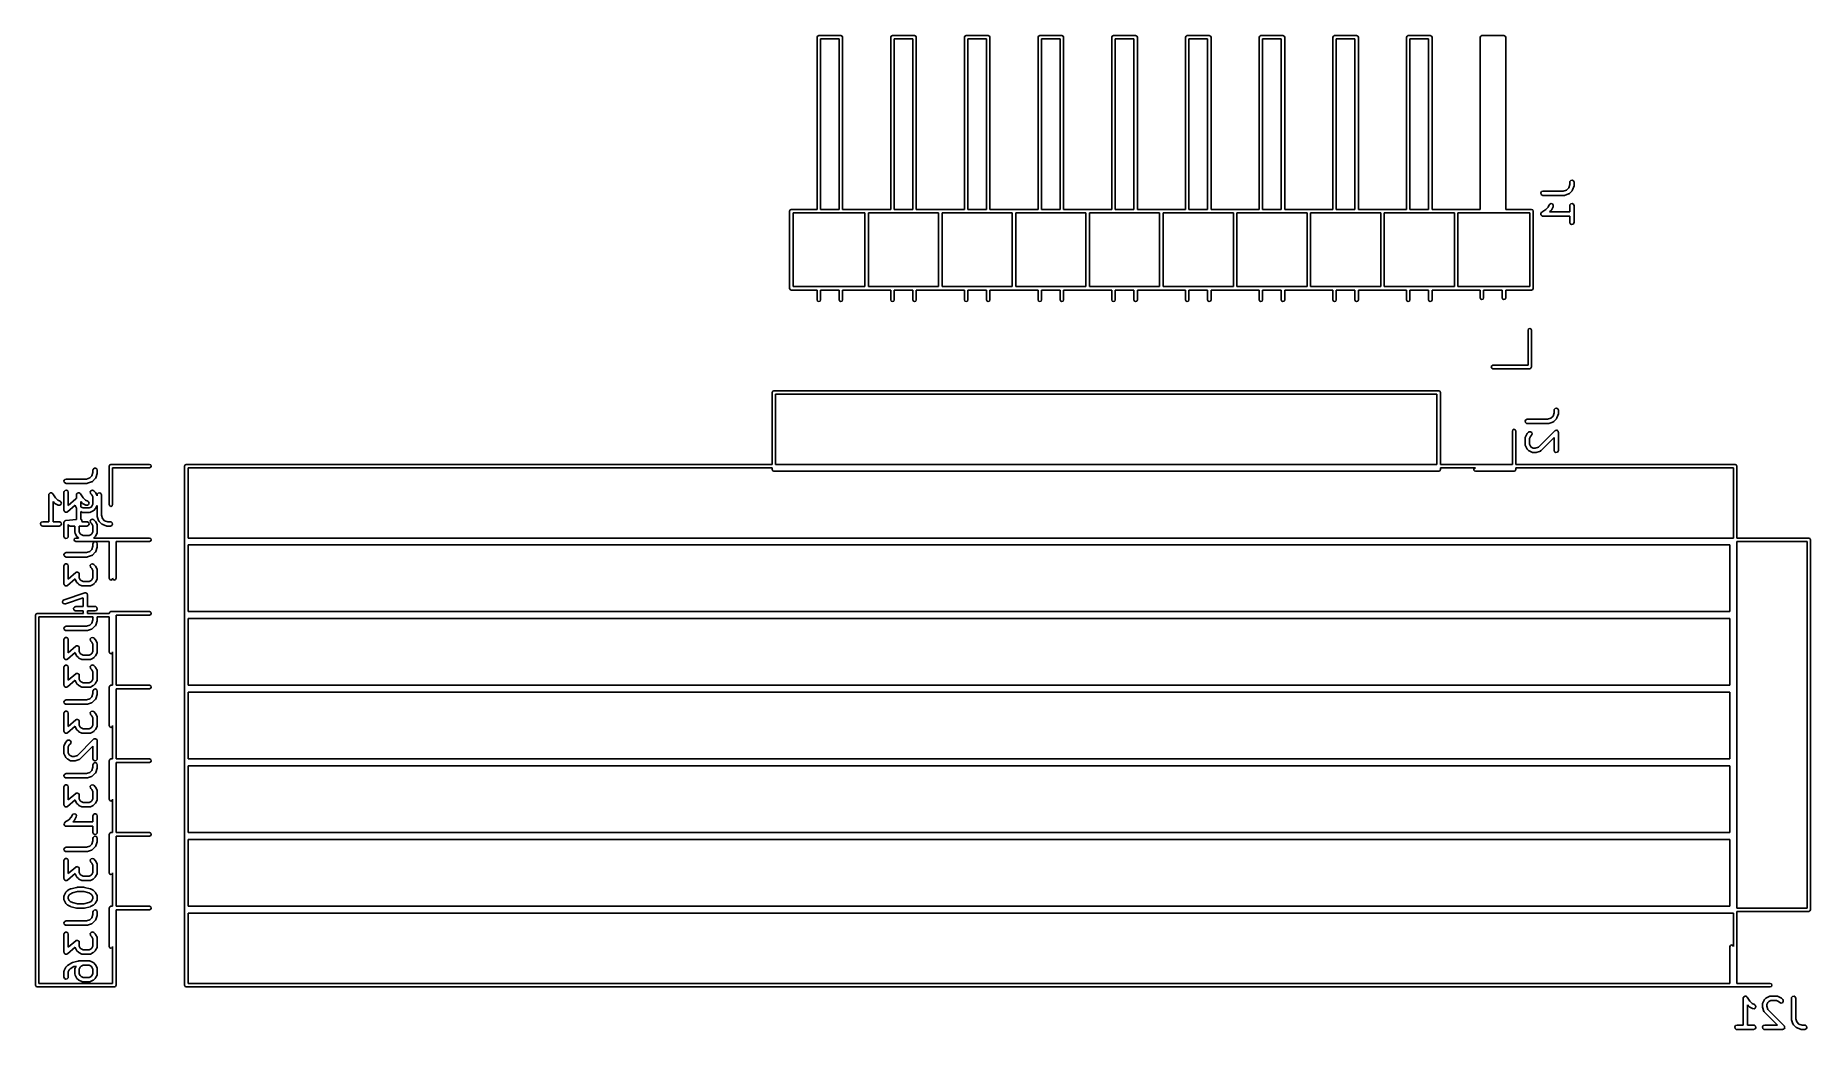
# Model space of a CAD drawing. Extents: x 80.5 to 141.7, y -118.4 to -84.1.
import ezdxf

# ---------------------------------------------------------------- set-up
doc = ezdxf.new("R2010")
doc.units = 0
doc.layers.add('BLACK', color=7, linetype='CONTINUOUS')

msp = doc.modelspace()

# ---------------------------------------------------------------- linework, layer by layer
at = {"layer": 'BLACK', "linetype": 'CONTINUOUS'}
for p, q in [((107.46, -84.2), (107.478, -84.1576)), ((107.46, -90.14), (107.46, -84.2)), ((107.478, -84.1576), (107.52, -84.14)), ((107.52, -84.14), (108.28, -84.14)), ((107.58, -84.26), (107.58, -90.14)), ((108.22, -84.26), (107.58, -84.26)), ((108.22, -90.14), (108.22, -84.26)), ((108.28, -84.14), (108.322, -84.1576)), ((108.322, -84.1576), (108.34, -84.2)), ((108.34, -84.2), (108.34, -90.14)), ((110, -84.2), (110.018, -84.1576)), ((110, -90.14), (110, -84.2)), ((110.018, -84.1576), (110.06, -84.14)), ((110.06, -84.14), (110.82, -84.14)), ((110.12, -84.26), (110.12, -90.14)), ((110.76, -84.26), (110.12, -84.26)), ((110.76, -90.14), (110.76, -84.26)), ((110.82, -84.14), (110.862, -84.1576)), ((110.862, -84.1576), (110.88, -84.2)), ((110.88, -84.2), (110.88, -90.14)), ((112.54, -84.2), (112.558, -84.1576)), ((112.54, -90.14), (112.54, -84.2)), ((112.558, -84.1576), (112.6, -84.14)), ((112.6, -84.14), (113.36, -84.14)), ((112.66, -84.26), (112.66, -90.14)), ((113.3, -84.26), (112.66, -84.26)), ((113.3, -90.14), (113.3, -84.26)), ((113.36, -84.14), (113.402, -84.1576)), ((113.402, -84.1576), (113.42, -84.2)), ((113.42, -84.2), (113.42, -90.14)), ((115.08, -84.2), (115.098, -84.1576)), ((115.08, -90.14), (115.08, -84.2)), ((115.098, -84.1576), (115.14, -84.14)), ((115.14, -84.14), (115.9, -84.14)), ((115.2, -84.26), (115.2, -90.14)), ((115.84, -84.26), (115.2, -84.26)), ((115.84, -90.14), (115.84, -84.26)), ((115.9, -84.14), (115.942, -84.1576)), ((115.942, -84.1576), (115.96, -84.2)), ((115.96, -84.2), (115.96, -90.14)), ((117.62, -84.2), (117.638, -84.1576)), ((117.62, -90.14), (117.62, -84.2)), ((117.638, -84.1576), (117.68, -84.14)), ((117.68, -84.14), (118.44, -84.14)), ((117.74, -84.26), (117.74, -90.14)), ((118.38, -84.26), (117.74, -84.26)), ((118.38, -90.14), (118.38, -84.26)), ((118.44, -84.14), (118.482, -84.1576)), ((118.482, -84.1576), (118.5, -84.2)), ((118.5, -84.2), (118.5, -90.14)), ((120.16, -84.2), (120.178, -84.1576)), ((120.16, -90.14), (120.16, -84.2)), ((120.178, -84.1576), (120.22, -84.14)), ((120.22, -84.14), (120.98, -84.14)), ((120.28, -84.26), (120.28, -90.14)), ((120.92, -84.26), (120.28, -84.26)), ((120.92, -90.14), (120.92, -84.26)), ((120.98, -84.14), (121.022, -84.1576)), ((121.022, -84.1576), (121.04, -84.2)), ((121.04, -84.2), (121.04, -90.14)), ((122.7, -84.2), (122.718, -84.1576)), ((122.7, -90.14), (122.7, -84.2)), ((122.718, -84.1576), (122.76, -84.14)), ((122.76, -84.14), (123.52, -84.14)), ((122.82, -84.26), (122.82, -90.14)), ((123.46, -84.26), (122.82, -84.26)), ((123.46, -90.14), (123.46, -84.26)), ((123.52, -84.14), (123.562, -84.1576)), ((123.562, -84.1576), (123.58, -84.2)), ((123.58, -84.2), (123.58, -90.14)), ((125.24, -84.2), (125.258, -84.1576)), ((125.24, -90.14), (125.24, -84.2)), ((125.258, -84.1576), (125.3, -84.14)), ((125.3, -84.14), (126.06, -84.14)), ((125.36, -84.26), (125.36, -90.14)), ((126, -84.26), (125.36, -84.26)), ((126, -90.14), (126, -84.26)), ((126.06, -84.14), (126.102, -84.1576)), ((126.102, -84.1576), (126.12, -84.2)), ((126.12, -84.2), (126.12, -90.14)), ((127.78, -84.2), (127.798, -84.1576)), ((127.78, -90.14), (127.78, -84.2)), ((127.798, -84.1576), (127.84, -84.14)), ((127.84, -84.14), (128.6, -84.14)), ((127.9, -84.26), (127.9, -90.14)), ((128.54, -84.26), (127.9, -84.26)), ((128.54, -90.14), (128.54, -84.26)), ((128.6, -84.14), (128.642, -84.1576)), ((128.642, -84.1576), (128.66, -84.2)), ((128.66, -84.2), (128.66, -90.14)), ((130.32, -84.2), (130.338, -84.1576)), ((130.32, -90.14), (130.32, -84.2)), ((130.338, -84.1576), (130.38, -84.14)), ((130.38, -84.14), (131.14, -84.14)), ((131.14, -84.14), (131.182, -84.1576)), ((131.182, -84.1576), (131.2, -84.2)), ((131.2, -84.2), (131.2, -90.14)), ((133.372, -89.3983), (133.41, -89.2838)), ((133.41, -89.2007), (133.414, -89.1751)), ((133.41, -89.2838), (133.41, -89.2007)), ((133.414, -89.1751), (133.447, -89.1358)), ((133.447, -89.1358), (133.498, -89.1269)), ((133.498, -89.1269), (133.542, -89.1525)), ((133.556, -89.3197), (133.508, -89.4625)), ((133.542, -89.1525), (133.56, -89.2007)), ((133.56, -89.296), (133.556, -89.318)), ((133.556, -89.318), (133.556, -89.3197)), ((133.56, -89.2007), (133.56, -89.296)), ((132.411, -89.5686), (132.437, -89.5242)), ((132.42, -89.6192), (132.411, -89.5686)), ((132.459, -89.6521), (132.42, -89.6192)), ((132.437, -89.5242), (132.485, -89.5067)), ((132.485, -89.6567), (132.459, -89.6521)), ((132.485, -89.5067), (133.187, -89.5067)), ((133.199, -89.6567), (132.485, -89.6567)), ((132.703, -89.9767), (132.719, -89.9558)), ((132.719, -89.9558), (132.766, -89.9354)), ((132.766, -89.9354), (132.815, -89.95)), ((132.815, -89.95), (132.843, -89.9928)), ((133.187, -89.5067), (133.301, -89.4685)), ((133.201, -89.6561), (133.199, -89.6567)), ((133.223, -89.6528), (133.201, -89.6561)), ((133.366, -89.6052), (133.223, -89.6528)), ((133.301, -89.4685), (133.372, -89.3983)), ((133.369, -89.6024), (133.366, -89.6052)), ((133.374, -89.602), (133.369, -89.6024)), ((133.395, -89.5871), (133.374, -89.602)), ((133.49, -89.4918), (133.395, -89.5871)), ((133.414, -89.9846), (133.447, -89.9453)), ((133.447, -89.9453), (133.498, -89.9364)), ((133.492, -89.4878), (133.49, -89.4918)), ((133.496, -89.4854), (133.492, -89.4878)), ((133.508, -89.4625), (133.496, -89.4854)), ((133.498, -89.9364), (133.542, -89.962)), ((133.542, -89.962), (133.56, -90.0102)), ((106.51, -90.2), (106.528, -90.1576)), ((106.51, -92.86), (106.51, -90.2)), ((106.528, -90.1576), (106.57, -90.14)), ((106.57, -90.14), (107.46, -90.14)), ((107.52, -90.26), (106.63, -90.26)), ((106.63, -90.26), (106.63, -92.8)), ((108.28, -90.26), (107.52, -90.26)), ((107.58, -90.14), (108.22, -90.14)), ((109.11, -90.26), (108.28, -90.26)), ((108.34, -90.14), (110, -90.14)), ((109.11, -92.8), (109.11, -90.26)), ((110.06, -90.26), (109.23, -90.26)), ((109.23, -90.26), (109.23, -92.8)), ((110.82, -90.26), (110.06, -90.26)), ((110.12, -90.14), (110.76, -90.14)), ((111.65, -90.26), (110.82, -90.26)), ((110.88, -90.14), (112.54, -90.14)), ((111.65, -92.8), (111.65, -90.26)), ((112.6, -90.26), (111.77, -90.26)), ((111.77, -90.26), (111.77, -92.8)), ((113.36, -90.26), (112.6, -90.26)), ((112.66, -90.14), (113.3, -90.14)), ((114.19, -90.26), (113.36, -90.26)), ((113.42, -90.14), (115.08, -90.14)), ((114.19, -92.8), (114.19, -90.26)), ((115.14, -90.26), (114.31, -90.26)), ((114.31, -90.26), (114.31, -92.8)), ((115.9, -90.26), (115.14, -90.26)), ((115.2, -90.14), (115.84, -90.14)), ((116.73, -90.26), (115.9, -90.26)), ((115.96, -90.14), (117.62, -90.14)), ((116.73, -92.8), (116.73, -90.26)), ((117.68, -90.26), (116.85, -90.26)), ((116.85, -90.26), (116.85, -92.8)), ((118.44, -90.26), (117.68, -90.26)), ((117.74, -90.14), (118.38, -90.14)), ((119.27, -90.26), (118.44, -90.26)), ((118.5, -90.14), (120.16, -90.14)), ((119.27, -92.8), (119.27, -90.26)), ((120.22, -90.26), (119.39, -90.26)), ((119.39, -90.26), (119.39, -92.8)), ((120.98, -90.26), (120.22, -90.26)), ((120.28, -90.14), (120.92, -90.14)), ((121.81, -90.26), (120.98, -90.26)), ((121.04, -90.14), (122.7, -90.14)), ((121.81, -92.8), (121.81, -90.26)), ((122.76, -90.26), (121.93, -90.26)), ((121.93, -90.26), (121.93, -92.8)), ((123.52, -90.26), (122.76, -90.26)), ((122.82, -90.14), (123.46, -90.14)), ((124.35, -90.26), (123.52, -90.26)), ((123.58, -90.14), (125.24, -90.14)), ((124.35, -92.8), (124.35, -90.26)), ((125.3, -90.26), (124.47, -90.26)), ((124.47, -90.26), (124.47, -92.8)), ((126.06, -90.26), (125.3, -90.26)), ((125.36, -90.14), (126, -90.14)), ((126.89, -90.26), (126.06, -90.26)), ((126.12, -90.14), (127.78, -90.14)), ((126.89, -92.8), (126.89, -90.26)), ((127.84, -90.26), (127.01, -90.26)), ((127.01, -90.26), (127.01, -92.8)), ((128.6, -90.26), (127.84, -90.26)), ((127.9, -90.14), (128.54, -90.14)), ((129.43, -90.26), (128.6, -90.26)), ((128.66, -90.14), (130.32, -90.14)), ((129.43, -92.8), (129.43, -90.26)), ((130.38, -90.26), (129.55, -90.26)), ((129.55, -90.26), (129.55, -92.8)), ((130.48, -90.26), (130.38, -90.26)), ((130.6, -90.26), (130.48, -90.26)), ((130.72, -90.26), (130.6, -90.26)), ((130.84, -90.26), (130.72, -90.26)), ((130.96, -90.26), (130.84, -90.26)), ((131.08, -90.26), (130.96, -90.26)), ((131.14, -90.26), (131.08, -90.26)), ((132.03, -90.26), (131.14, -90.26)), ((131.2, -90.14), (132.09, -90.14)), ((132.03, -92.8), (132.03, -90.26)), ((132.09, -90.14), (132.132, -90.1576)), ((132.132, -90.1576), (132.15, -90.2)), ((132.15, -90.2), (132.15, -92.86)), ((132.411, -90.2829), (132.413, -90.2792)), ((132.415, -90.3044), (132.411, -90.2829)), ((132.413, -90.2749), (132.426, -90.2573)), ((132.413, -90.2792), (132.413, -90.2749)), ((132.416, -90.3261), (132.415, -90.3044)), ((132.419, -90.3292), (132.416, -90.3261)), ((132.42, -90.3335), (132.419, -90.3292)), ((132.437, -90.3474), (132.42, -90.3335)), ((132.426, -90.2573), (132.437, -90.2385)), ((132.437, -90.2385), (132.441, -90.237)), ((132.452, -90.3632), (132.437, -90.3474)), ((132.441, -90.237), (132.443, -90.2335)), ((132.443, -90.2335), (132.58, -90.1424)), ((132.456, -90.3637), (132.452, -90.3632)), ((132.459, -90.3664), (132.456, -90.3637)), ((132.485, -90.371), (132.459, -90.3664)), ((133.41, -90.371), (132.485, -90.371)), ((132.58, -90.1424), (132.661, -90.061)), ((132.661, -90.061), (132.703, -89.9767)), ((132.776, -90.1585), (132.714, -90.221)), ((132.714, -90.221), (133.41, -90.221)), ((132.777, -90.157), (132.776, -90.1585)), ((132.79, -90.139), (132.777, -90.157)), ((132.838, -90.0438), (132.79, -90.139)), ((132.843, -89.9928), (132.838, -90.0438)), ((133.41, -90.0102), (133.414, -89.9846)), ((133.41, -90.221), (133.41, -90.0102)), ((133.41, -90.5817), (133.41, -90.371)), ((133.56, -90.0102), (133.56, -90.5817)), ((133.427, -90.6299), (133.41, -90.5817)), ((133.472, -90.6555), (133.427, -90.6299)), ((133.522, -90.6466), (133.472, -90.6555)), ((133.555, -90.6073), (133.522, -90.6466)), ((133.56, -90.5817), (133.555, -90.6073)), ((106.528, -92.9024), (106.51, -92.86)), ((106.51, -92.86), (106.51, -92.86)), ((106.57, -92.92), (106.528, -92.9024)), ((107.46, -92.92), (106.57, -92.92)), ((106.63, -92.8), (109.11, -92.8)), ((107.46, -93.2571), (107.46, -92.92)), ((108.22, -92.92), (107.58, -92.92)), ((107.58, -92.92), (107.58, -93.2571)), ((108.22, -93.2571), (108.22, -92.92)), ((109.17, -92.92), (108.34, -92.92)), ((108.34, -92.92), (108.34, -93.2571)), ((110, -92.92), (109.17, -92.92)), ((109.23, -92.8), (111.65, -92.8)), ((110, -93.2571), (110, -92.92)), ((110.76, -92.92), (110.12, -92.92)), ((110.12, -92.92), (110.12, -93.2571)), ((110.76, -93.2571), (110.76, -92.92)), ((111.71, -92.92), (110.88, -92.92)), ((110.88, -92.92), (110.88, -93.2571)), ((112.54, -92.92), (111.71, -92.92)), ((111.77, -92.8), (114.19, -92.8)), ((112.54, -93.2571), (112.54, -92.92)), ((113.3, -92.92), (112.66, -92.92)), ((112.66, -92.92), (112.66, -93.2571)), ((113.3, -93.2571), (113.3, -92.92)), ((114.25, -92.92), (113.42, -92.92)), ((113.42, -92.92), (113.42, -93.2571)), ((115.08, -92.92), (114.25, -92.92)), ((114.31, -92.8), (116.73, -92.8)), ((115.08, -93.2571), (115.08, -92.92)), ((115.84, -92.92), (115.2, -92.92)), ((115.2, -92.92), (115.2, -93.2571)), ((115.84, -93.2571), (115.84, -92.92)), ((116.79, -92.92), (115.96, -92.92)), ((115.96, -92.92), (115.96, -93.2571)), ((117.62, -92.92), (116.79, -92.92)), ((116.85, -92.8), (119.27, -92.8)), ((117.62, -93.2571), (117.62, -92.92)), ((118.38, -92.92), (117.74, -92.92)), ((117.74, -92.92), (117.74, -93.2571)), ((118.38, -93.2571), (118.38, -92.92)), ((119.33, -92.92), (118.5, -92.92)), ((118.5, -92.92), (118.5, -93.2571)), ((120.16, -92.92), (119.33, -92.92)), ((119.39, -92.8), (121.81, -92.8)), ((120.16, -93.2571), (120.16, -92.92)), ((120.92, -92.92), (120.28, -92.92)), ((120.28, -92.92), (120.28, -93.2571)), ((120.92, -93.2571), (120.92, -92.92)), ((121.87, -92.92), (121.04, -92.92)), ((121.04, -92.92), (121.04, -93.2571)), ((122.7, -92.92), (121.87, -92.92)), ((121.93, -92.8), (124.35, -92.8)), ((122.7, -93.2571), (122.7, -92.92)), ((123.46, -92.92), (122.82, -92.92)), ((122.82, -92.92), (122.82, -93.2571)), ((123.46, -93.2571), (123.46, -92.92)), ((124.41, -92.92), (123.58, -92.92)), ((123.58, -92.92), (123.58, -93.2571)), ((125.24, -92.92), (124.41, -92.92)), ((124.47, -92.8), (126.89, -92.8)), ((125.24, -93.2571), (125.24, -92.92)), ((126, -92.92), (125.36, -92.92)), ((125.36, -92.92), (125.36, -93.2571)), ((126, -93.2571), (126, -92.92)), ((126.95, -92.92), (126.12, -92.92)), ((126.12, -92.92), (126.12, -93.2571)), ((127.78, -92.92), (126.95, -92.92)), ((127.01, -92.8), (129.43, -92.8)), ((127.78, -93.2571), (127.78, -92.92)), ((128.54, -92.92), (127.9, -92.92)), ((127.9, -92.92), (127.9, -93.2571)), ((128.54, -93.2571), (128.54, -92.92)), ((129.49, -92.92), (128.66, -92.92)), ((128.66, -92.92), (128.66, -93.2571)), ((130.32, -92.92), (129.49, -92.92)), ((129.55, -92.8), (132.03, -92.8)), ((130.32, -93.19), (130.32, -92.92)), ((131.08, -92.92), (130.44, -92.92)), ((130.44, -92.92), (130.44, -93.19)), ((131.08, -93.19), (131.08, -92.92)), ((132.09, -92.92), (131.2, -92.92)), ((131.2, -92.92), (131.2, -93.19)), ((132.132, -92.9024), (132.09, -92.92)), ((132.15, -92.86), (132.132, -92.9024)), ((107.478, -93.2995), (107.46, -93.2571)), ((107.52, -93.3171), (107.478, -93.2995)), ((107.562, -93.2995), (107.52, -93.3171)), ((107.58, -93.2571), (107.562, -93.2995)), ((108.238, -93.2995), (108.22, -93.2571)), ((108.28, -93.3171), (108.238, -93.2995)), ((108.322, -93.2995), (108.28, -93.3171)), ((108.34, -93.2571), (108.322, -93.2995)), ((110.018, -93.2995), (110, -93.2571)), ((110.06, -93.3171), (110.018, -93.2995)), ((110.102, -93.2995), (110.06, -93.3171)), ((110.12, -93.2571), (110.102, -93.2995)), ((110.778, -93.2995), (110.76, -93.2571)), ((110.82, -93.3171), (110.778, -93.2995)), ((110.862, -93.2995), (110.82, -93.3171)), ((110.88, -93.2571), (110.862, -93.2995)), ((112.558, -93.2995), (112.54, -93.2571)), ((112.6, -93.3171), (112.558, -93.2995)), ((112.642, -93.2995), (112.6, -93.3171)), ((112.66, -93.2571), (112.642, -93.2995)), ((113.318, -93.2995), (113.3, -93.2571)), ((113.36, -93.3171), (113.318, -93.2995)), ((113.402, -93.2995), (113.36, -93.3171)), ((113.42, -93.2571), (113.402, -93.2995)), ((115.098, -93.2995), (115.08, -93.2571)), ((115.14, -93.3171), (115.098, -93.2995)), ((115.182, -93.2995), (115.14, -93.3171)), ((115.2, -93.2571), (115.182, -93.2995)), ((115.858, -93.2995), (115.84, -93.2571)), ((115.9, -93.3171), (115.858, -93.2995)), ((115.942, -93.2995), (115.9, -93.3171)), ((115.96, -93.2571), (115.942, -93.2995)), ((117.638, -93.2995), (117.62, -93.2571)), ((117.68, -93.3171), (117.638, -93.2995)), ((117.722, -93.2995), (117.68, -93.3171)), ((117.74, -93.2571), (117.722, -93.2995)), ((118.398, -93.2995), (118.38, -93.2571)), ((118.44, -93.3171), (118.398, -93.2995)), ((118.482, -93.2995), (118.44, -93.3171)), ((118.5, -93.2571), (118.482, -93.2995)), ((120.178, -93.2995), (120.16, -93.2571)), ((120.22, -93.3171), (120.178, -93.2995)), ((120.262, -93.2995), (120.22, -93.3171)), ((120.28, -93.2571), (120.262, -93.2995)), ((120.938, -93.2995), (120.92, -93.2571)), ((120.98, -93.3171), (120.938, -93.2995)), ((121.022, -93.2995), (120.98, -93.3171)), ((121.04, -93.2571), (121.022, -93.2995)), ((122.718, -93.2995), (122.7, -93.2571)), ((122.76, -93.3171), (122.718, -93.2995)), ((122.802, -93.2995), (122.76, -93.3171)), ((122.82, -93.2571), (122.802, -93.2995)), ((123.478, -93.2995), (123.46, -93.2571)), ((123.52, -93.3171), (123.478, -93.2995)), ((123.562, -93.2995), (123.52, -93.3171)), ((123.58, -93.2571), (123.562, -93.2995)), ((125.258, -93.2995), (125.24, -93.2571)), ((125.3, -93.3171), (125.258, -93.2995)), ((125.342, -93.2995), (125.3, -93.3171)), ((125.36, -93.2571), (125.342, -93.2995)), ((126.018, -93.2995), (126, -93.2571)), ((126.06, -93.3171), (126.018, -93.2995)), ((126.102, -93.2995), (126.06, -93.3171)), ((126.12, -93.2571), (126.102, -93.2995)), ((127.798, -93.2995), (127.78, -93.2571)), ((127.84, -93.3171), (127.798, -93.2995)), ((127.882, -93.2995), (127.84, -93.3171)), ((127.9, -93.2571), (127.882, -93.2995)), ((128.558, -93.2995), (128.54, -93.2571)), ((128.6, -93.3171), (128.558, -93.2995)), ((128.642, -93.2995), (128.6, -93.3171)), ((128.66, -93.2571), (128.642, -93.2995)), ((130.338, -93.2324), (130.32, -93.19)), ((130.38, -93.25), (130.338, -93.2324)), ((130.422, -93.2324), (130.38, -93.25)), ((130.44, -93.19), (130.422, -93.2324)), ((131.098, -93.2324), (131.08, -93.19)), ((131.14, -93.25), (131.098, -93.2324)), ((131.182, -93.2324), (131.14, -93.25)), ((131.2, -93.19), (131.182, -93.2324)), ((131.988, -94.2576), (132.03, -94.24)), ((132.03, -94.24), (132.072, -94.2576)), ((131.97, -94.3), (131.988, -94.2576)), ((131.97, -95.51), (131.97, -94.3)), ((132.072, -94.2576), (132.09, -94.3)), ((132.09, -94.3), (132.09, -95.57)), ((130.7, -95.57), (130.718, -95.5276)), ((130.718, -95.6124), (130.7, -95.57)), ((130.718, -95.5276), (130.76, -95.51)), ((130.76, -95.63), (130.718, -95.6124)), ((130.76, -95.51), (131.97, -95.51)), ((132.03, -95.63), (130.76, -95.63)), ((132.072, -95.6124), (132.03, -95.63)), ((132.09, -95.57), (132.072, -95.6124)), ((105.91, -96.45), (105.928, -96.4076)), ((105.91, -98.93), (105.91, -96.45)), ((105.928, -96.4076), (105.97, -96.39)), ((105.97, -96.39), (128.89, -96.39)), ((106.03, -96.51), (106.03, -98.93)), ((128.83, -96.51), (106.03, -96.51)), ((128.83, -98.93), (128.83, -96.51)), ((128.89, -96.39), (128.932, -96.4076)), ((128.932, -96.4076), (128.95, -96.45)), ((128.95, -96.45), (128.95, -98.93)), ((132.761, -97.3335), (132.832, -97.2633)), ((132.832, -97.2633), (132.87, -97.1488)), ((132.87, -97.0657), (132.874, -97.0401)), ((132.87, -97.1488), (132.87, -97.0657)), ((132.874, -97.0401), (132.907, -97.0008)), ((132.907, -97.0008), (132.958, -96.9919)), ((132.958, -96.9919), (133.002, -97.0175)), ((133.016, -97.1847), (132.968, -97.3275)), ((133.002, -97.0175), (133.02, -97.0657)), ((133.02, -97.161), (133.016, -97.183)), ((133.016, -97.183), (133.016, -97.1847)), ((133.02, -97.0657), (133.02, -97.161)), ((131.43, -97.78), (131.448, -97.7376)), ((131.43, -98.93), (131.43, -97.78)), ((131.448, -97.7376), (131.49, -97.72)), ((131.49, -97.72), (131.532, -97.7376)), ((131.532, -97.7376), (131.55, -97.78)), ((131.55, -97.78), (131.55, -98.93)), ((131.871, -97.4336), (131.897, -97.3892)), ((131.88, -97.4842), (131.871, -97.4336)), ((131.878, -97.9846), (131.925, -97.8893)), ((131.919, -97.5171), (131.88, -97.4842)), ((131.897, -97.3892), (131.945, -97.3717)), ((131.945, -97.5217), (131.919, -97.5171)), ((131.925, -97.8893), (131.939, -97.8713)), ((131.939, -97.8698), (131.987, -97.8222)), ((131.939, -97.8713), (131.939, -97.8698)), ((131.945, -97.3717), (132.647, -97.3717)), ((132.659, -97.5217), (131.945, -97.5217)), ((131.987, -97.8222), (132.008, -97.8073)), ((132.008, -97.8073), (132.059, -97.8028)), ((132.059, -97.8028), (132.101, -97.8322)), ((132.115, -97.8818), (132.093, -97.9283)), ((132.101, -97.8322), (132.115, -97.8818)), ((132.333, -98.3335), (132.892, -97.7746)), ((132.647, -97.3717), (132.761, -97.3335)), ((132.661, -97.5211), (132.659, -97.5217)), ((132.683, -97.5178), (132.661, -97.5211)), ((132.826, -97.4702), (132.683, -97.5178)), ((132.829, -97.4674), (132.826, -97.4702)), ((132.834, -97.467), (132.829, -97.4674)), ((132.855, -97.4521), (132.834, -97.467)), ((132.95, -97.3568), (132.855, -97.4521)), ((132.892, -97.7746), (132.905, -97.7652)), ((132.905, -97.7652), (132.907, -97.7627)), ((132.907, -97.7627), (132.909, -97.7623)), ((132.909, -97.7623), (132.913, -97.7596)), ((132.913, -97.7596), (132.936, -97.7577)), ((132.936, -97.7577), (132.958, -97.7538)), ((132.952, -97.3528), (132.95, -97.3568)), ((132.956, -97.3504), (132.952, -97.3528)), ((132.968, -97.3275), (132.956, -97.3504)), ((132.958, -97.7538), (132.961, -97.7555)), ((132.961, -97.7555), (132.964, -97.7552)), ((132.964, -97.7552), (132.983, -97.7681)), ((132.983, -97.7681), (133.002, -97.7794)), ((133.002, -97.7794), (133.003, -97.7826)), ((133.003, -97.7826), (133.006, -97.7846)), ((133.006, -97.7846), (133.012, -97.8064)), ((133.012, -97.8064), (133.02, -97.8276)), ((133.02, -97.8276), (133.02, -98.4467)), ((131.87, -98.0181), (131.874, -97.9924)), ((131.87, -98.2562), (131.87, -98.0181)), ((131.871, -98.2604), (131.87, -98.2562)), ((131.87, -98.2648), (131.871, -98.2604)), ((131.878, -98.2897), (131.87, -98.2648)), ((131.874, -97.9924), (131.877, -97.989)), ((131.877, -97.989), (131.878, -97.9846)), ((131.925, -98.385), (131.878, -98.2897)), ((131.927, -98.3861), (131.925, -98.385)), ((131.939, -98.4045), (131.927, -98.3861)), ((131.987, -98.4521), (131.939, -98.4045)), ((131.989, -98.4528), (131.987, -98.4521)), ((132.007, -98.4661), (131.989, -98.4528)), ((132.102, -98.5137), (132.007, -98.4661)), ((132.054, -97.9673), (132.02, -98.0358)), ((132.02, -98.0358), (132.02, -98.2385)), ((132.02, -98.2385), (132.054, -98.307)), ((132.093, -97.9283), (132.054, -97.9673)), ((132.054, -98.307), (132.084, -98.3374)), ((132.084, -98.3374), (132.153, -98.3717)), ((132.106, -98.5143), (132.102, -98.5137)), ((132.11, -98.5171), (132.106, -98.5143)), ((132.135, -98.5217), (132.11, -98.5171)), ((132.231, -98.5217), (132.135, -98.5217)), ((132.153, -98.3717), (132.218, -98.3717)), ((132.218, -98.3717), (132.333, -98.3335)), ((132.232, -98.5211), (132.231, -98.5217)), ((132.254, -98.5178), (132.232, -98.5211)), ((132.397, -98.4702), (132.254, -98.5178)), ((132.401, -98.4674), (132.397, -98.4702)), ((132.405, -98.467), (132.401, -98.4674)), ((132.426, -98.4521), (132.405, -98.467)), ((132.87, -98.0087), (132.426, -98.4521)), ((132.87, -98.4467), (132.87, -98.0087)), ((132.887, -98.4949), (132.87, -98.4467)), ((132.932, -98.5205), (132.887, -98.4949)), ((132.982, -98.5116), (132.932, -98.5205)), ((133.015, -98.4723), (132.982, -98.5116)), ((133.02, -98.4467), (133.015, -98.4723)), ((82.4898, -99.1295), (82.4943, -99.1039)), ((82.4898, -99.2126), (82.4898, -99.1295)), ((82.4943, -99.1039), (82.5273, -99.0646)), ((82.5273, -99.0646), (82.5778, -99.0557)), ((82.5778, -99.0557), (82.6223, -99.0813)), ((82.6223, -99.0813), (82.6398, -99.1295)), ((82.6398, -99.1295), (82.6398, -99.2248)), ((83.05, -98.99), (83.0676, -98.9476)), ((83.05, -100.32), (83.05, -98.99)), ((83.0676, -98.9476), (83.11, -98.93)), ((83.11, -98.93), (84.44, -98.93)), ((84.44, -99.05), (83.17, -99.05)), ((83.17, -99.05), (83.17, -100.32)), ((84.44, -98.93), (84.4824, -98.9476)), ((84.4824, -99.0324), (84.44, -99.05)), ((84.4824, -98.9476), (84.5, -98.99)), ((84.5, -98.99), (84.4824, -99.0324)), ((85.65, -98.99), (85.6676, -98.9476)), ((85.65, -101.53), (85.65, -98.99)), ((85.6676, -98.9476), (85.71, -98.93)), ((85.71, -98.93), (105.91, -98.93)), ((105.91, -99.05), (85.77, -99.05)), ((85.77, -99.05), (85.77, -101.47)), ((105.91, -99.11), (105.91, -99.05)), ((105.928, -99.1524), (105.91, -99.11)), ((105.91, -99.11), (105.91, -99.11)), ((106.03, -98.93), (128.83, -98.93)), ((128.95, -99.11), (128.932, -99.1524)), ((128.95, -98.93), (131.43, -98.93)), ((130.16, -99.05), (128.95, -99.05)), ((128.95, -99.05), (128.95, -99.11)), ((130.1, -99.11), (130.118, -99.0676)), ((130.118, -99.1524), (130.1, -99.11)), ((130.118, -99.0676), (130.16, -99.05)), ((131.55, -99.11), (131.532, -99.1524)), ((131.55, -98.93), (139.11, -98.93)), ((131.55, -99.05), (131.55, -99.11)), ((139.05, -99.05), (131.55, -99.05)), ((139.05, -101.47), (139.05, -99.05)), ((139.11, -98.93), (139.152, -98.9476)), ((139.152, -98.9476), (139.17, -98.99)), ((139.17, -98.99), (139.17, -101.47)), ((81.491, -99.4975), (81.5166, -99.453)), ((81.4999, -99.548), (81.491, -99.4975)), ((81.5392, -99.581), (81.4999, -99.548)), ((81.5166, -99.453), (81.5648, -99.4355)), ((81.5648, -99.5855), (81.5392, -99.581)), ((81.5648, -99.4355), (82.2669, -99.4355)), ((82.2791, -99.5855), (81.5648, -99.5855)), ((82.2669, -99.4355), (82.3814, -99.3973)), ((82.2806, -99.5849), (82.2791, -99.5855)), ((82.3028, -99.5816), (82.2806, -99.5849)), ((82.4457, -99.534), (82.3028, -99.5816)), ((82.3814, -99.3973), (82.4516, -99.3271)), ((82.4492, -99.5312), (82.4457, -99.534)), ((82.4537, -99.5308), (82.4492, -99.5312)), ((82.4516, -99.3271), (82.4898, -99.2126)), ((82.475, -99.5159), (82.4537, -99.5308)), ((82.5702, -99.4207), (82.475, -99.5159)), ((82.5721, -99.4166), (82.5702, -99.4207)), ((82.5759, -99.4142), (82.5721, -99.4166)), ((82.5884, -99.3913), (82.5759, -99.4142)), ((82.636, -99.2485), (82.5884, -99.3913)), ((82.6398, -99.2248), (82.6359, -99.2468)), ((82.6359, -99.2468), (82.636, -99.2485)), ((105.97, -99.17), (105.928, -99.1524)), ((128.89, -99.17), (105.97, -99.17)), ((128.932, -99.1524), (128.89, -99.17)), ((130.16, -99.17), (130.118, -99.1524)), ((131.49, -99.17), (130.16, -99.17)), ((131.532, -99.1524), (131.49, -99.17)), ((80.9679, -99.9848), (80.9724, -99.9592)), ((80.9679, -100.91), (80.9679, -99.9848)), ((80.9724, -99.9592), (80.9751, -99.9559)), ((80.9751, -99.9559), (80.9756, -99.9516)), ((80.9756, -99.9516), (80.9914, -99.9365)), ((80.9914, -99.9365), (81.0054, -99.9199)), ((81.0054, -99.9199), (81.0096, -99.9191)), ((81.0096, -99.9191), (81.0127, -99.9161)), ((81.0127, -99.9161), (81.0344, -99.9147)), ((81.0344, -99.9147), (81.0559, -99.911)), ((81.0559, -99.911), (81.0596, -99.9131)), ((81.0596, -99.9131), (81.0639, -99.9128)), ((81.0639, -99.9128), (81.0815, -99.9257)), ((81.0815, -99.9257), (81.1003, -99.9366)), ((81.1003, -99.9366), (81.1018, -99.9407)), ((81.1018, -99.9407), (81.1053, -99.9432)), ((81.1053, -99.9432), (81.1964, -100.08)), ((81.1803, -100.276), (81.1179, -100.214)), ((81.1179, -100.214), (81.1179, -100.91)), ((81.1818, -100.277), (81.1803, -100.276)), ((81.1998, -100.29), (81.1818, -100.277)), ((81.1964, -100.08), (81.2778, -100.161)), ((81.295, -100.338), (81.1998, -100.29)), ((81.2778, -100.161), (81.3621, -100.203)), ((81.346, -100.343), (81.295, -100.338)), ((81.3888, -100.315), (81.346, -100.343)), ((81.3621, -100.203), (81.383, -100.219)), ((81.383, -100.219), (81.4034, -100.266)), ((81.4034, -100.266), (81.3888, -100.315)), ((81.4898, -99.8914), (81.4943, -99.8658)), ((81.4898, -100.51), (81.4898, -99.8914)), ((81.4943, -99.8658), (81.5273, -99.8265)), ((81.5273, -99.8265), (81.5778, -99.8176)), ((81.5778, -99.8176), (81.6223, -99.8432)), ((81.8744, -100.339), (81.6142, -100.567)), ((81.6223, -99.8432), (81.6398, -99.8914)), ((81.6398, -99.8914), (81.6398, -100.345)), ((81.6398, -100.345), (81.8964, -100.121)), ((81.8787, -100.354), (81.8744, -100.339)), ((81.9202, -100.437), (81.8787, -100.354)), ((81.8964, -100.121), (81.906, -100.115)), ((81.906, -100.115), (81.9083, -100.112)), ((81.9083, -100.112), (81.9113, -100.112)), ((81.9113, -100.112), (81.9187, -100.107)), ((81.9187, -100.107), (81.9202, -100.107)), ((81.9202, -99.9848), (81.9248, -99.9592)), ((81.9202, -100.107), (81.9202, -99.9848)), ((81.9248, -99.9592), (81.9275, -99.9559)), ((81.9275, -99.9559), (81.928, -99.9516)), ((81.928, -99.9516), (81.9437, -99.9365)), ((81.9437, -99.9365), (81.9577, -99.9199)), ((81.9577, -99.9199), (81.962, -99.9191)), ((81.962, -99.9191), (81.9651, -99.9161)), ((81.9651, -99.9161), (81.9868, -99.9147)), ((81.9868, -99.9147), (82.0083, -99.911)), ((82.0083, -99.911), (82.012, -99.9131)), ((82.012, -99.9131), (82.0163, -99.9128)), ((82.0163, -99.9128), (82.0338, -99.9257)), ((82.0338, -99.9257), (82.0527, -99.9366)), ((82.0527, -99.9366), (82.0542, -99.9407)), ((82.0542, -99.9407), (82.0576, -99.9432)), ((82.0576, -99.9432), (82.1488, -100.08)), ((82.1327, -100.276), (82.0702, -100.214)), ((82.0702, -100.214), (82.0702, -100.386)), ((82.1342, -100.277), (82.1327, -100.276)), ((82.1522, -100.29), (82.1342, -100.277)), ((82.1488, -100.08), (82.2301, -100.161)), ((82.2474, -100.338), (82.1522, -100.29)), ((82.2301, -100.161), (82.3145, -100.203)), ((82.2984, -100.343), (82.2474, -100.338)), ((82.3412, -100.315), (82.2984, -100.343)), ((82.3145, -100.203), (82.3354, -100.219)), ((82.3354, -100.219), (82.3558, -100.266)), ((82.3558, -100.266), (82.3412, -100.315)), ((82.3971, -99.872), (82.4266, -99.83)), ((82.4016, -99.9231), (82.3971, -99.872)), ((82.4165, -99.9445), (82.4016, -99.9231)), ((82.4556, -99.9835), (82.4165, -99.9445)), ((82.4266, -99.83), (82.4761, -99.8167)), ((82.4898, -100.052), (82.4556, -99.9835)), ((82.4556, -100.371), (82.4898, -100.302)), ((82.4761, -99.8167), (82.5226, -99.8384)), ((82.4898, -100.302), (82.4898, -100.052)), ((82.5226, -99.8384), (82.5702, -99.886)), ((82.5702, -99.886), (82.5831, -99.9044)), ((82.5831, -99.9044), (82.5843, -99.9055)), ((82.5843, -99.9055), (82.6319, -100.001)), ((82.6319, -100.354), (82.5843, -100.449)), ((82.6319, -100.001), (82.6345, -100.01)), ((82.6324, -100.349), (82.6319, -100.354)), ((82.6345, -100.347), (82.6324, -100.349)), ((82.6345, -99.9848), (82.639, -99.9592)), ((82.6345, -100.01), (82.6345, -99.9848)), ((82.6345, -100.699), (82.6345, -100.347)), ((82.639, -99.9592), (82.672, -99.9199)), ((82.672, -99.9199), (82.7225, -99.911)), ((82.7225, -99.911), (82.767, -99.9366)), ((82.767, -99.9366), (82.7845, -99.9848)), ((82.7845, -99.9848), (82.7845, -100.687)), ((83.0676, -100.362), (83.05, -100.32)), ((83.11, -100.38), (83.0676, -100.362)), ((83.1524, -100.362), (83.11, -100.38)), ((83.17, -100.32), (83.1524, -100.362)), ((80.6833, -100.972), (80.7089, -100.927)), ((80.6922, -101.022), (80.6833, -100.972)), ((80.7089, -100.927), (80.7571, -100.91)), ((80.7571, -100.91), (80.9679, -100.91)), ((81.1179, -100.91), (81.3286, -100.91)), ((81.3286, -100.91), (81.3542, -100.914)), ((81.3542, -100.914), (81.3935, -100.947)), ((81.3935, -100.947), (81.4024, -100.998)), ((81.4967, -100.529), (81.4898, -100.51)), ((81.4898, -100.939), (81.4905, -100.935)), ((81.4898, -101.415), (81.4898, -100.939)), ((81.49, -100.933), (81.4913, -100.931)), ((81.4905, -100.935), (81.49, -100.933)), ((81.4913, -100.931), (81.4943, -100.913)), ((81.4943, -100.913), (81.5046, -100.901)), ((81.5007, -100.549), (81.4967, -100.529)), ((81.5053, -100.553), (81.5007, -100.549)), ((81.5046, -100.901), (81.5111, -100.887)), ((81.5074, -100.559), (81.5053, -100.553)), ((81.5249, -100.569), (81.5074, -100.559)), ((81.5111, -100.887), (81.5206, -100.882)), ((81.5206, -100.882), (81.5273, -100.874)), ((81.5406, -100.581), (81.5249, -100.569)), ((81.5273, -100.874), (81.543, -100.871)), ((81.5466, -100.581), (81.5406, -100.581)), ((81.543, -100.871), (81.5574, -100.864)), ((81.5518, -100.584), (81.5466, -100.581)), ((81.5717, -100.581), (81.5518, -100.584)), ((81.5574, -100.864), (81.9202, -100.828)), ((81.5919, -100.58), (81.5717, -100.581)), ((81.5993, -100.576), (81.5919, -100.58)), ((81.6023, -100.575), (81.5993, -100.576)), ((81.6046, -100.573), (81.6023, -100.575)), ((81.6142, -100.567), (81.6046, -100.573)), ((81.9202, -100.828), (81.9202, -100.437)), ((82.0702, -100.386), (82.0854, -100.401)), ((82.1027, -100.578), (82.0702, -100.561)), ((82.0702, -100.561), (82.0702, -100.826)), ((82.0702, -100.826), (82.081, -100.833)), ((82.081, -100.833), (82.1019, -100.848)), ((82.0854, -100.401), (82.154, -100.435)), ((82.1019, -100.848), (82.102, -100.848)), ((82.102, -100.848), (82.1024, -100.848)), ((82.1024, -100.848), (82.109, -100.873)), ((82.1072, -100.578), (82.1027, -100.578)), ((82.1106, -100.581), (82.1072, -100.578)), ((82.109, -100.873), (82.1158, -100.897)), ((82.1157, -100.898), (82.1102, -100.91)), ((82.1102, -100.91), (82.281, -100.91)), ((82.1362, -100.585), (82.1106, -100.581)), ((82.1158, -100.897), (82.1156, -100.897)), ((82.1156, -100.897), (82.1157, -100.898)), ((82.3743, -100.585), (82.1362, -100.585)), ((82.154, -100.435), (82.3566, -100.435)), ((82.281, -100.91), (82.3066, -100.914)), ((82.3066, -100.914), (82.3459, -100.947)), ((82.3459, -100.947), (82.3548, -100.998)), ((82.3566, -100.435), (82.4252, -100.401)), ((82.3786, -100.584), (82.3743, -100.585)), ((82.3829, -100.585), (82.3786, -100.584)), ((82.4079, -100.578), (82.3829, -100.585)), ((82.3971, -100.872), (82.4266, -100.83)), ((82.4016, -100.923), (82.3971, -100.872)), ((82.4165, -100.944), (82.4016, -100.923)), ((82.5031, -100.53), (82.4079, -100.578)), ((82.4556, -100.983), (82.4165, -100.944)), ((82.4252, -100.401), (82.4556, -100.371)), ((82.4266, -100.83), (82.4761, -100.817)), ((82.4761, -100.817), (82.5226, -100.838)), ((82.5042, -100.529), (82.5031, -100.53)), ((82.5226, -100.516), (82.5042, -100.529)), ((82.5702, -100.468), (82.5226, -100.516)), ((82.5226, -100.838), (82.5702, -100.886)), ((82.5709, -100.467), (82.5702, -100.468)), ((82.5702, -100.886), (82.5831, -100.904)), ((82.5843, -100.449), (82.5709, -100.467)), ((82.5831, -100.904), (82.5843, -100.906)), ((82.5843, -100.906), (82.6319, -101.001)), ((82.6351, -100.701), (82.6345, -100.699)), ((82.6384, -100.723), (82.6351, -100.701)), ((82.686, -100.866), (82.6384, -100.723)), ((82.6888, -100.869), (82.686, -100.866)), ((82.6892, -100.874), (82.6888, -100.869)), ((82.7041, -100.895), (82.6892, -100.874)), ((82.7993, -100.99), (82.7041, -100.895)), ((82.7845, -100.687), (82.8227, -100.801)), ((82.8227, -100.801), (82.8929, -100.872)), ((82.8929, -100.872), (83.0074, -100.91)), ((83.0074, -100.91), (83.0905, -100.91)), ((83.0905, -100.91), (83.1161, -100.914)), ((83.1161, -100.914), (83.1554, -100.947)), ((83.1554, -100.947), (83.1643, -100.998)), ((80.7315, -101.055), (80.6922, -101.022)), ((80.7571, -101.06), (80.7315, -101.055)), ((81.3286, -101.06), (80.7571, -101.06)), ((81.3768, -101.042), (81.3286, -101.06)), ((81.4024, -100.998), (81.3768, -101.042)), ((81.5074, -101.463), (81.4898, -101.415)), ((81.5518, -101.489), (81.5074, -101.463)), ((81.6023, -101.48), (81.5518, -101.489)), ((81.6353, -101.441), (81.6023, -101.48)), ((81.6398, -101.415), (81.6353, -101.441)), ((81.6418, -101.007), (81.6398, -101.007)), ((81.6398, -101.007), (81.6398, -101.415)), ((81.6446, -101.022), (81.6418, -101.007)), ((81.6839, -101.055), (81.6446, -101.022)), ((81.7095, -101.06), (81.6839, -101.055)), ((81.8708, -101.06), (81.7095, -101.06)), ((81.84, -101.53), (81.8576, -101.488)), ((81.8576, -101.572), (81.84, -101.53)), ((81.8576, -101.488), (81.9, -101.47)), ((81.9, -101.59), (81.8576, -101.572)), ((81.8708, -101.272), (81.8708, -101.06)), ((81.8723, -101.277), (81.8708, -101.272)), ((81.8713, -101.281), (81.8723, -101.277)), ((81.8787, -101.306), (81.8713, -101.281)), ((81.9263, -101.401), (81.8787, -101.306)), ((81.9, -101.47), (81.9909, -101.47)), ((83.05, -101.59), (81.9, -101.59)), ((81.9275, -101.402), (81.9263, -101.401)), ((81.9404, -101.421), (81.9275, -101.402)), ((81.988, -101.468), (81.9404, -101.421)), ((81.9895, -101.469), (81.988, -101.468)), ((81.9909, -101.47), (81.9895, -101.469)), ((82.281, -101.06), (82.0208, -101.06)), ((82.0208, -101.06), (82.0208, -101.255)), ((82.0208, -101.255), (82.055, -101.323)), ((82.055, -101.323), (82.0854, -101.354)), ((82.0854, -101.354), (82.154, -101.388)), ((82.154, -101.388), (82.3566, -101.388)), ((82.3292, -101.042), (82.281, -101.06)), ((82.3548, -100.998), (82.3292, -101.042)), ((82.3566, -101.388), (82.4252, -101.354)), ((82.4252, -101.354), (82.4556, -101.323)), ((82.4898, -101.052), (82.4556, -100.983)), ((82.4556, -101.323), (82.4898, -101.255)), ((82.4898, -101.255), (82.4898, -101.052)), ((82.5226, -101.468), (82.5201, -101.47)), ((82.5201, -101.47), (83.23, -101.47)), ((82.5702, -101.421), (82.5226, -101.468)), ((82.5709, -101.419), (82.5702, -101.421)), ((82.5843, -101.401), (82.5709, -101.419)), ((82.6319, -101.306), (82.5843, -101.401)), ((82.6319, -101.001), (82.6393, -101.026)), ((82.6324, -101.301), (82.6319, -101.306)), ((82.6353, -101.298), (82.6324, -101.301)), ((82.6398, -101.272), (82.6353, -101.298)), ((82.6393, -101.026), (82.6383, -101.03)), ((82.6383, -101.03), (82.6398, -101.034)), ((82.6398, -101.034), (82.6398, -101.272)), ((82.8034, -100.992), (82.7993, -100.99)), ((82.8058, -100.996), (82.8034, -100.992)), ((82.8287, -101.008), (82.8058, -100.996)), ((82.9715, -101.056), (82.8287, -101.008)), ((82.9732, -101.056), (82.9715, -101.056)), ((82.9952, -101.06), (82.9732, -101.056)), ((83.0905, -101.06), (82.9952, -101.06)), ((83.05, -102.86), (83.05, -101.59)), ((83.1387, -101.042), (83.0905, -101.06)), ((83.1643, -100.998), (83.1387, -101.042)), ((83.23, -101.47), (84.44, -101.47)), ((84.44, -101.59), (83.29, -101.59)), ((83.29, -101.59), (83.29, -102.86)), ((84.44, -101.47), (84.4824, -101.488)), ((84.4824, -101.572), (84.44, -101.59)), ((84.4824, -101.488), (84.5, -101.53)), ((84.5, -101.53), (84.4824, -101.572)), ((85.65, -104.07), (85.65, -101.53)), ((85.77, -101.47), (139.05, -101.47)), ((139.17, -101.47), (141.65, -101.47)), ((139.17, -101.59), (139.17, -104.07)), ((141.59, -101.59), (139.17, -101.59)), ((141.59, -114.23), (141.59, -101.59)), ((141.65, -101.47), (141.692, -101.488)), ((141.692, -101.488), (141.71, -101.53)), ((141.71, -101.53), (141.71, -114.29)), ((81.491, -102.037), (81.5166, -101.993)), ((81.4999, -102.088), (81.491, -102.037)), ((81.5392, -102.121), (81.4999, -102.088)), ((81.5166, -101.993), (81.5648, -101.975)), ((81.5648, -102.125), (81.5392, -102.121)), ((81.5648, -101.975), (82.2669, -101.975)), ((82.2791, -102.125), (81.5648, -102.125)), ((82.2669, -101.975), (82.3814, -101.937)), ((82.2806, -102.125), (82.2791, -102.125)), ((82.3028, -102.122), (82.2806, -102.125)), ((82.4457, -102.074), (82.3028, -102.122)), ((82.3814, -101.937), (82.4516, -101.867)), ((82.4492, -102.071), (82.4457, -102.074)), ((82.4537, -102.071), (82.4492, -102.071)), ((82.4516, -101.867), (82.4898, -101.753)), ((82.475, -102.056), (82.4537, -102.071)), ((82.5702, -101.961), (82.475, -102.056)), ((82.4898, -101.67), (82.4943, -101.644)), ((82.4898, -101.753), (82.4898, -101.67)), ((82.4943, -101.644), (82.5273, -101.605)), ((82.5273, -101.605), (82.5778, -101.596)), ((82.5721, -101.957), (82.5702, -101.961)), ((82.5759, -101.954), (82.5721, -101.957)), ((82.5884, -101.931), (82.5759, -101.954)), ((82.5778, -101.596), (82.6223, -101.621)), ((82.636, -101.788), (82.5884, -101.931)), ((82.6223, -101.621), (82.6398, -101.67)), ((82.6398, -101.765), (82.6359, -101.787)), ((82.6359, -101.787), (82.636, -101.788)), ((82.6398, -101.67), (82.6398, -101.765)), ((85.77, -101.71), (85.77, -104.01)), ((138.93, -101.71), (85.77, -101.71)), ((138.93, -104.01), (138.93, -101.71)), ((81.4898, -102.431), (81.4943, -102.406)), ((81.4898, -103.05), (81.4898, -102.431)), ((81.4943, -102.406), (81.5273, -102.366)), ((81.5273, -102.366), (81.5778, -102.358)), ((81.5778, -102.358), (81.6223, -102.383)), ((81.6223, -102.383), (81.6398, -102.431)), ((81.6398, -102.431), (81.6398, -102.885)), ((81.6398, -102.885), (81.8964, -102.661)), ((81.8964, -102.661), (81.906, -102.655)), ((81.906, -102.655), (81.9083, -102.652)), ((81.9083, -102.652), (81.9113, -102.652)), ((81.9113, -102.652), (81.9187, -102.647)), ((81.9187, -102.647), (81.9389, -102.647)), ((81.9389, -102.647), (81.9588, -102.643)), ((81.9588, -102.643), (81.964, -102.646)), ((81.964, -102.646), (81.97, -102.646)), ((81.97, -102.646), (81.9857, -102.659)), ((81.9857, -102.659), (82.0032, -102.669)), ((82.0032, -102.669), (82.0053, -102.675)), ((82.0053, -102.675), (82.0099, -102.678)), ((82.0099, -102.678), (82.0139, -102.698)), ((82.0139, -102.698), (82.0208, -102.717)), ((82.0208, -102.717), (82.0208, -102.842)), ((82.3971, -102.412), (82.4266, -102.37)), ((82.4016, -102.463), (82.3971, -102.412)), ((82.4165, -102.484), (82.4016, -102.463)), ((82.4556, -102.523), (82.4165, -102.484)), ((82.4266, -102.37), (82.4761, -102.357)), ((82.4898, -102.592), (82.4556, -102.523)), ((82.4761, -102.357), (82.5226, -102.378)), ((82.4898, -102.842), (82.4898, -102.592)), ((82.5226, -102.378), (82.5702, -102.426)), ((82.5702, -102.426), (82.5831, -102.444)), ((82.5831, -102.444), (82.5843, -102.446)), ((82.5843, -102.446), (82.6319, -102.541)), ((82.6319, -102.541), (82.6393, -102.566)), ((82.6393, -102.566), (82.6383, -102.57)), ((82.6383, -102.57), (82.6398, -102.574)), ((82.6398, -102.574), (82.6398, -102.86)), ((81.4967, -103.069), (81.4898, -103.05)), ((81.4935, -103.598), (82.2078, -103.36)), ((81.5007, -103.089), (81.4967, -103.069)), ((81.5053, -103.093), (81.5007, -103.089)), ((81.5074, -103.099), (81.5053, -103.093)), ((81.5249, -103.109), (81.5074, -103.099)), ((81.5406, -103.121), (81.5249, -103.109)), ((81.5466, -103.121), (81.5406, -103.121)), ((81.5518, -103.124), (81.5466, -103.121)), ((81.5717, -103.121), (81.5518, -103.124)), ((81.5919, -103.12), (81.5717, -103.121)), ((81.5993, -103.116), (81.5919, -103.12)), ((81.6023, -103.115), (81.5993, -103.116)), ((81.6046, -103.113), (81.6023, -103.115)), ((81.6142, -103.107), (81.6046, -103.113)), ((81.8744, -102.879), (81.6142, -103.107)), ((81.8787, -102.894), (81.8744, -102.879)), ((81.9263, -102.989), (81.8787, -102.894)), ((81.9275, -102.99), (81.9263, -102.989)), ((81.9404, -103.008), (81.9275, -102.99)), ((81.988, -103.056), (81.9404, -103.008)), ((81.9895, -103.057), (81.988, -103.056)), ((82.0075, -103.07), (81.9895, -103.057)), ((82.1027, -103.118), (82.0075, -103.07)), ((82.0208, -102.842), (82.055, -102.911)), ((82.055, -102.911), (82.0854, -102.941)), ((82.0854, -102.941), (82.154, -102.975)), ((82.1072, -103.118), (82.1027, -103.118)), ((82.1106, -103.121), (82.1072, -103.118)), ((82.1362, -103.125), (82.1106, -103.121)), ((82.3743, -103.125), (82.1362, -103.125)), ((82.154, -102.975), (82.3566, -102.975)), ((82.2078, -103.36), (82.2335, -103.356)), ((82.2335, -103.356), (82.2389, -103.359)), ((82.2389, -103.359), (82.2445, -103.358)), ((82.2445, -103.358), (82.2622, -103.368)), ((82.2622, -103.368), (82.2812, -103.375)), ((82.2812, -103.375), (82.284, -103.38)), ((82.284, -103.38), (82.2889, -103.383)), ((82.2889, -103.383), (82.2959, -103.402)), ((82.2959, -103.402), (82.3057, -103.42)), ((82.3057, -103.42), (82.3045, -103.426)), ((82.3045, -103.426), (82.3065, -103.431)), ((82.3566, -102.975), (82.4252, -102.941)), ((82.3786, -103.124), (82.3743, -103.125)), ((82.3829, -103.125), (82.3786, -103.124)), ((82.4079, -103.118), (82.3829, -103.125)), ((82.5031, -103.07), (82.4079, -103.118)), ((82.4252, -102.941), (82.4556, -102.911)), ((82.4556, -102.911), (82.4898, -102.842)), ((82.5042, -103.069), (82.5031, -103.07)), ((82.5226, -103.056), (82.5042, -103.069)), ((82.5702, -103.008), (82.5226, -103.056)), ((82.5709, -103.007), (82.5702, -103.008)), ((82.5843, -102.989), (82.5709, -103.007)), ((82.6319, -102.894), (82.5843, -102.989)), ((82.6324, -102.889), (82.6319, -102.894)), ((82.6353, -102.886), (82.6324, -102.889)), ((82.6398, -102.86), (82.6353, -102.886)), ((83.0676, -102.902), (83.05, -102.86)), ((83.11, -102.92), (83.0676, -102.902)), ((83.1524, -102.902), (83.11, -102.92)), ((83.17, -102.86), (83.1524, -102.902)), ((83.1876, -102.902), (83.17, -102.86)), ((83.23, -102.92), (83.1876, -102.902)), ((83.2724, -102.902), (83.23, -102.92)), ((83.29, -102.86), (83.2724, -102.902)), ((81.443, -103.681), (81.4533, -103.63)), ((81.4674, -103.726), (81.443, -103.681)), ((81.4533, -103.63), (81.4935, -103.598)), ((81.5152, -103.744), (81.4674, -103.726)), ((81.5409, -103.741), (81.5152, -103.744)), ((82.1565, -103.535), (81.5409, -103.741)), ((81.8243, -103.895), (81.8499, -103.85)), ((81.8332, -103.945), (81.8243, -103.895)), ((81.8725, -103.978), (81.8332, -103.945)), ((81.8499, -103.85), (81.8982, -103.833)), ((81.8982, -103.983), (81.8725, -103.978)), ((81.8982, -103.833), (82.1565, -103.833)), ((82.1565, -103.983), (81.8982, -103.983)), ((82.1565, -103.833), (82.1565, -103.535)), ((82.1565, -104.05), (82.1565, -103.983)), ((82.3065, -103.431), (82.3065, -103.833)), ((82.3065, -103.833), (82.5648, -103.833)), ((82.5648, -103.983), (82.3065, -103.983)), ((82.3065, -103.983), (82.3065, -104.05)), ((82.5648, -103.833), (82.5905, -103.837)), ((82.613, -103.965), (82.5648, -103.983)), ((82.5905, -103.837), (82.6298, -103.87)), ((82.6387, -103.921), (82.613, -103.965)), ((82.6298, -103.87), (82.6387, -103.921)), ((83.05, -104.07), (83.0676, -104.028)), ((83.0676, -104.028), (83.11, -104.01)), ((83.11, -104.01), (84.44, -104.01)), ((84.44, -104.01), (84.4824, -104.028)), ((84.4824, -104.028), (84.5, -104.07)), ((85.77, -104.01), (138.93, -104.01)), ((80.51, -104.13), (80.5276, -104.088)), ((80.51, -116.89), (80.51, -104.13)), ((80.5276, -104.088), (80.57, -104.07)), ((80.57, -104.07), (82.1636, -104.07)), ((82.4933, -104.19), (80.63, -104.19)), ((80.63, -104.19), (80.63, -116.83)), ((81.491, -104.577), (81.5166, -104.533)), ((81.4999, -104.628), (81.491, -104.577)), ((81.5392, -104.661), (81.4999, -104.628)), ((81.5166, -104.533), (81.5648, -104.515)), ((81.5648, -104.515), (82.2669, -104.515)), ((82.1636, -104.07), (82.1565, -104.05)), ((82.2669, -104.515), (82.3814, -104.477)), ((82.4457, -104.614), (82.3028, -104.662)), ((82.3065, -104.05), (82.303, -104.07)), ((82.303, -104.07), (83.05, -104.07)), ((82.3814, -104.477), (82.4516, -104.407)), ((82.4492, -104.611), (82.4457, -104.614)), ((82.4537, -104.611), (82.4492, -104.611)), ((82.4516, -104.407), (82.4898, -104.293)), ((82.475, -104.596), (82.4537, -104.611)), ((82.5702, -104.501), (82.475, -104.596)), ((82.4898, -104.21), (82.4933, -104.19)), ((82.4898, -104.293), (82.4898, -104.21)), ((82.5721, -104.497), (82.5702, -104.501)), ((82.5759, -104.494), (82.5721, -104.497)), ((82.5884, -104.471), (82.5759, -104.494)), ((82.636, -104.328), (82.5884, -104.471)), ((82.6327, -104.19), (82.6398, -104.21)), ((83.05, -104.19), (82.6327, -104.19)), ((82.6398, -104.305), (82.6359, -104.327)), ((82.6359, -104.327), (82.636, -104.328)), ((82.6398, -104.21), (82.6398, -104.305)), ((83.05, -105.4), (83.05, -104.19)), ((84.44, -104.13), (83.29, -104.13)), ((83.29, -104.13), (83.29, -106.55)), ((84.4824, -104.112), (84.44, -104.13)), ((84.5, -104.07), (84.4824, -104.112)), ((85.65, -106.61), (85.65, -104.07)), ((85.77, -104.25), (85.77, -106.55)), ((138.93, -104.25), (85.77, -104.25)), ((138.93, -106.55), (138.93, -104.25)), ((139.17, -104.07), (139.17, -104.07)), ((139.17, -104.07), (139.17, -106.61)), ((81.4898, -104.971), (81.4943, -104.946)), ((81.4898, -105.59), (81.4898, -104.971)), ((81.4943, -104.946), (81.5273, -104.906)), ((81.5273, -104.906), (81.5778, -104.898)), ((81.5648, -104.665), (81.5392, -104.661)), ((82.2791, -104.665), (81.5648, -104.665)), ((81.5778, -104.898), (81.6223, -104.923)), ((81.6223, -104.923), (81.6398, -104.971)), ((81.6398, -104.971), (81.6398, -105.425)), ((81.6398, -105.425), (81.8964, -105.201)), ((81.8964, -105.201), (81.906, -105.195)), ((81.906, -105.195), (81.9083, -105.192)), ((81.9083, -105.192), (81.9113, -105.192)), ((81.9113, -105.192), (81.9187, -105.187)), ((81.9187, -105.187), (81.9389, -105.187)), ((81.9389, -105.187), (81.9588, -105.183)), ((81.9588, -105.183), (81.964, -105.186)), ((81.964, -105.186), (81.97, -105.186)), ((81.97, -105.186), (81.9857, -105.199)), ((81.9857, -105.199), (82.0032, -105.209)), ((82.0032, -105.209), (82.0053, -105.215)), ((82.0053, -105.215), (82.0099, -105.218)), ((82.0099, -105.218), (82.0139, -105.238)), ((82.0139, -105.238), (82.0208, -105.257)), ((82.0208, -105.257), (82.0208, -105.382)), ((82.2806, -104.665), (82.2791, -104.665)), ((82.3028, -104.662), (82.2806, -104.665)), ((82.3971, -104.952), (82.4266, -104.91)), ((82.4016, -105.003), (82.3971, -104.952)), ((82.4165, -105.024), (82.4016, -105.003)), ((82.4556, -105.063), (82.4165, -105.024)), ((82.4266, -104.91), (82.4761, -104.897)), ((82.4898, -105.132), (82.4556, -105.063)), ((82.4761, -104.897), (82.5226, -104.918)), ((82.4898, -105.382), (82.4898, -105.132)), ((82.5226, -104.918), (82.5702, -104.966)), ((82.5702, -104.966), (82.5831, -104.984)), ((82.5831, -104.984), (82.5843, -104.986)), ((82.5843, -104.986), (82.6319, -105.081)), ((82.6319, -105.081), (82.6393, -105.106)), ((82.6393, -105.106), (82.6383, -105.11)), ((82.6383, -105.11), (82.6398, -105.114)), ((82.6398, -105.114), (82.6398, -105.4)), ((81.4967, -105.609), (81.4898, -105.59)), ((81.4943, -105.898), (81.5273, -105.859)), ((81.5007, -105.629), (81.4967, -105.609)), ((81.5053, -105.633), (81.5007, -105.629)), ((81.5074, -105.639), (81.5053, -105.633)), ((81.5249, -105.649), (81.5074, -105.639)), ((81.5406, -105.661), (81.5249, -105.649)), ((81.5273, -105.859), (81.5778, -105.85)), ((81.5466, -105.661), (81.5406, -105.661)), ((81.5518, -105.664), (81.5466, -105.661)), ((81.5717, -105.661), (81.5518, -105.664)), ((81.5919, -105.66), (81.5717, -105.661)), ((81.5778, -105.85), (81.6223, -105.876)), ((81.5993, -105.656), (81.5919, -105.66)), ((81.6023, -105.655), (81.5993, -105.656)), ((81.6046, -105.653), (81.6023, -105.655)), ((81.6142, -105.647), (81.6046, -105.653)), ((81.8744, -105.419), (81.6142, -105.647)), ((81.6223, -105.876), (81.6398, -105.924)), ((81.8787, -105.434), (81.8744, -105.419)), ((81.9263, -105.529), (81.8787, -105.434)), ((81.9275, -105.53), (81.9263, -105.529)), ((81.9404, -105.548), (81.9275, -105.53)), ((81.988, -105.596), (81.9404, -105.548)), ((81.9895, -105.597), (81.988, -105.596)), ((82.0075, -105.61), (81.9895, -105.597)), ((82.1027, -105.658), (82.0075, -105.61)), ((82.0208, -105.382), (82.055, -105.451)), ((82.055, -105.451), (82.0854, -105.481)), ((82.0854, -105.481), (82.154, -105.515)), ((82.1072, -105.658), (82.1027, -105.658)), ((82.1106, -105.661), (82.1072, -105.658)), ((82.1362, -105.665), (82.1106, -105.661)), ((82.3743, -105.665), (82.1362, -105.665)), ((82.154, -105.515), (82.3566, -105.515)), ((82.3566, -105.515), (82.4252, -105.481)), ((82.3786, -105.664), (82.3743, -105.665)), ((82.3829, -105.665), (82.3786, -105.664)), ((82.4079, -105.658), (82.3829, -105.665)), ((82.3971, -105.904), (82.4266, -105.862)), ((82.5031, -105.61), (82.4079, -105.658)), ((82.4252, -105.481), (82.4556, -105.451)), ((82.4266, -105.862), (82.4761, -105.849)), ((82.4556, -105.451), (82.4898, -105.382)), ((82.4761, -105.849), (82.5226, -105.871)), ((82.5042, -105.609), (82.5031, -105.61)), ((82.5226, -105.596), (82.5042, -105.609)), ((82.5702, -105.548), (82.5226, -105.596)), ((82.5226, -105.871), (82.5702, -105.918)), ((82.5709, -105.547), (82.5702, -105.548)), ((82.5843, -105.529), (82.5709, -105.547)), ((82.6319, -105.434), (82.5843, -105.529)), ((82.6324, -105.429), (82.6319, -105.434)), ((82.6353, -105.426), (82.6324, -105.429)), ((82.6398, -105.4), (82.6353, -105.426)), ((83.0676, -105.442), (83.05, -105.4)), ((83.11, -105.46), (83.0676, -105.442)), ((83.1524, -105.442), (83.11, -105.46)), ((83.17, -105.4), (83.1524, -105.442)), ((83.17, -106.55), (83.17, -105.4)), ((81.4898, -105.924), (81.4943, -105.898)), ((81.4898, -106.543), (81.4898, -105.924)), ((81.8744, -106.372), (81.6142, -106.599)), ((81.6398, -105.924), (81.6398, -106.378)), ((81.6398, -106.378), (81.8964, -106.153)), ((81.8787, -106.386), (81.8744, -106.372)), ((81.9263, -106.481), (81.8787, -106.386)), ((81.8964, -106.153), (81.906, -106.147)), ((81.906, -106.147), (81.9083, -106.145)), ((81.9083, -106.145), (81.9113, -106.144)), ((81.9113, -106.144), (81.9187, -106.14)), ((81.9187, -106.14), (81.9389, -106.139)), ((81.9275, -106.482), (81.9263, -106.481)), ((81.9404, -106.501), (81.9275, -106.482)), ((81.9389, -106.139), (81.9588, -106.136)), ((81.9588, -106.136), (81.964, -106.139)), ((81.964, -106.139), (81.97, -106.139)), ((81.97, -106.139), (81.9857, -106.151)), ((81.9857, -106.151), (82.0032, -106.161)), ((82.0032, -106.161), (82.0053, -106.167)), ((82.0053, -106.167), (82.0099, -106.171)), ((82.0099, -106.171), (82.0139, -106.191)), ((82.0139, -106.191), (82.0208, -106.21)), ((82.0208, -106.21), (82.0208, -106.335)), ((82.0208, -106.335), (82.055, -106.403)), ((82.055, -106.403), (82.0854, -106.434)), ((82.0854, -106.434), (82.154, -106.468)), ((82.154, -106.468), (82.3566, -106.468)), ((82.3566, -106.468), (82.4252, -106.434)), ((82.4016, -105.956), (82.3971, -105.904)), ((82.4165, -105.977), (82.4016, -105.956)), ((82.4556, -106.016), (82.4165, -105.977)), ((82.4252, -106.434), (82.4556, -106.403)), ((82.4898, -106.084), (82.4556, -106.016)), ((82.4556, -106.403), (82.4898, -106.335)), ((82.4898, -106.335), (82.4898, -106.084)), ((82.5702, -105.918), (82.5831, -105.937)), ((82.5843, -106.481), (82.5709, -106.499)), ((82.5831, -105.937), (82.5843, -105.938)), ((82.5843, -105.938), (82.6319, -106.033)), ((82.6319, -106.386), (82.5843, -106.481)), ((82.6319, -106.033), (82.6393, -106.058)), ((82.6324, -106.381), (82.6319, -106.386)), ((82.6353, -106.378), (82.6324, -106.381)), ((82.6398, -106.352), (82.6353, -106.378)), ((82.6393, -106.058), (82.6383, -106.062)), ((82.6383, -106.062), (82.6398, -106.067)), ((82.6398, -106.067), (82.6398, -106.352)), ((81.4967, -106.562), (81.4898, -106.543)), ((81.491, -107.117), (81.5166, -107.073)), ((81.5007, -106.582), (81.4967, -106.562)), ((81.5053, -106.585), (81.5007, -106.582)), ((81.5074, -106.591), (81.5053, -106.585)), ((81.5249, -106.601), (81.5074, -106.591)), ((81.5166, -107.073), (81.5648, -107.055)), ((81.5406, -106.614), (81.5249, -106.601)), ((81.5466, -106.614), (81.5406, -106.614)), ((81.5518, -106.617), (81.5466, -106.614)), ((81.5717, -106.613), (81.5518, -106.617)), ((81.5648, -107.055), (82.2669, -107.055)), ((81.5919, -106.613), (81.5717, -106.613)), ((81.5993, -106.608), (81.5919, -106.613)), ((81.6023, -106.608), (81.5993, -106.608)), ((81.6046, -106.605), (81.6023, -106.608)), ((81.6142, -106.599), (81.6046, -106.605)), ((81.988, -106.548), (81.9404, -106.501)), ((81.9895, -106.549), (81.988, -106.548)), ((82.0075, -106.562), (81.9895, -106.549)), ((82.1027, -106.61), (82.0075, -106.562)), ((82.1072, -106.61), (82.1027, -106.61)), ((82.1106, -106.613), (82.1072, -106.61)), ((82.1362, -106.618), (82.1106, -106.613)), ((82.3743, -106.618), (82.1362, -106.618)), ((82.2669, -107.055), (82.3814, -107.017)), ((82.3786, -106.616), (82.3743, -106.618)), ((82.3829, -106.617), (82.3786, -106.616)), ((82.3814, -107.017), (82.4516, -106.947)), ((82.4079, -106.61), (82.3829, -106.617)), ((82.5031, -106.562), (82.4079, -106.61)), ((82.4516, -106.947), (82.4898, -106.833)), ((82.5702, -107.041), (82.475, -107.136)), ((82.4898, -106.75), (82.4943, -106.724)), ((82.4898, -106.833), (82.4898, -106.75)), ((82.4943, -106.724), (82.5273, -106.685)), ((82.5042, -106.561), (82.5031, -106.562)), ((82.5226, -106.548), (82.5042, -106.561)), ((82.5702, -106.501), (82.5226, -106.548)), ((82.5273, -106.685), (82.5778, -106.676)), ((82.5709, -106.499), (82.5702, -106.501)), ((82.5721, -107.037), (82.5702, -107.041)), ((82.5759, -107.034), (82.5721, -107.037)), ((82.5884, -107.011), (82.5759, -107.034)), ((82.5778, -106.676), (82.6223, -106.701)), ((82.636, -106.868), (82.5884, -107.011)), ((82.6223, -106.701), (82.6398, -106.75)), ((82.6398, -106.845), (82.6359, -106.867)), ((82.6359, -106.867), (82.636, -106.868)), ((82.6398, -106.75), (82.6398, -106.845)), ((83.05, -106.61), (83.0676, -106.568)), ((83.05, -107.94), (83.05, -106.61)), ((83.0676, -106.568), (83.11, -106.55)), ((83.11, -106.55), (83.17, -106.55)), ((83.29, -106.55), (84.44, -106.55)), ((84.44, -106.67), (83.29, -106.67)), ((83.29, -106.67), (83.29, -109.09)), ((84.44, -106.55), (84.4824, -106.568)), ((84.4824, -106.652), (84.44, -106.67)), ((84.4824, -106.568), (84.5, -106.61)), ((84.5, -106.61), (84.4824, -106.652)), ((85.65, -109.15), (85.65, -106.61)), ((85.77, -106.55), (138.93, -106.55)), ((85.77, -106.79), (85.77, -109.09)), ((138.93, -106.79), (85.77, -106.79)), ((138.93, -109.09), (138.93, -106.79)), ((139.17, -106.61), (139.17, -106.61)), ((139.17, -106.61), (139.17, -109.15)), ((81.4898, -107.511), (81.4943, -107.486)), ((81.4898, -108.13), (81.4898, -107.511)), ((81.4999, -107.168), (81.491, -107.117)), ((81.4943, -107.486), (81.5273, -107.446)), ((81.5392, -107.201), (81.4999, -107.168)), ((81.5273, -107.446), (81.5778, -107.438)), ((81.5648, -107.205), (81.5392, -107.201)), ((82.2791, -107.205), (81.5648, -107.205)), ((81.5778, -107.438), (81.6223, -107.463)), ((81.6223, -107.463), (81.6398, -107.511)), ((81.6398, -107.511), (81.6398, -107.965)), ((82.2806, -107.205), (82.2791, -107.205)), ((82.3028, -107.202), (82.2806, -107.205)), ((82.4457, -107.154), (82.3028, -107.202)), ((82.3971, -107.492), (82.4266, -107.45)), ((82.4016, -107.543), (82.3971, -107.492)), ((82.4165, -107.564), (82.4016, -107.543)), ((82.4556, -107.603), (82.4165, -107.564)), ((82.4266, -107.45), (82.4761, -107.437)), ((82.4492, -107.151), (82.4457, -107.154)), ((82.4537, -107.151), (82.4492, -107.151)), ((82.475, -107.136), (82.4537, -107.151)), ((82.4898, -107.672), (82.4556, -107.603)), ((82.4761, -107.437), (82.5226, -107.458)), ((82.4898, -107.922), (82.4898, -107.672)), ((82.5226, -107.458), (82.5702, -107.506)), ((82.5702, -107.506), (82.5831, -107.524)), ((82.5831, -107.524), (82.5843, -107.526)), ((82.5843, -107.526), (82.6319, -107.621)), ((82.6319, -107.621), (82.6393, -107.646)), ((82.6393, -107.646), (82.6383, -107.65)), ((82.6383, -107.65), (82.6398, -107.654)), ((82.6398, -107.654), (82.6398, -107.94)), ((81.4967, -108.149), (81.4898, -108.13)), ((81.5007, -108.169), (81.4967, -108.149)), ((81.5053, -108.173), (81.5007, -108.169)), ((81.5074, -108.179), (81.5053, -108.173)), ((81.5249, -108.189), (81.5074, -108.179)), ((81.5406, -108.201), (81.5249, -108.189)), ((81.5466, -108.201), (81.5406, -108.201)), ((81.5518, -108.204), (81.5466, -108.201)), ((81.5717, -108.201), (81.5518, -108.204)), ((81.5919, -108.2), (81.5717, -108.201)), ((81.5993, -108.196), (81.5919, -108.2)), ((81.6023, -108.195), (81.5993, -108.196)), ((81.6046, -108.193), (81.6023, -108.195)), ((81.6142, -108.187), (81.6046, -108.193)), ((81.8744, -107.959), (81.6142, -108.187)), ((81.6398, -107.965), (81.8964, -107.741)), ((81.8787, -107.974), (81.8744, -107.959)), ((81.9263, -108.069), (81.8787, -107.974)), ((81.8964, -107.741), (81.906, -107.735)), ((81.906, -107.735), (81.9083, -107.732)), ((81.9083, -107.732), (81.9113, -107.732)), ((81.9113, -107.732), (81.9187, -107.727)), ((81.9187, -107.727), (81.9389, -107.727)), ((81.9275, -108.07), (81.9263, -108.069)), ((81.9404, -108.088), (81.9275, -108.07)), ((81.9389, -107.727), (81.9588, -107.723)), ((81.988, -108.136), (81.9404, -108.088)), ((81.9588, -107.723), (81.964, -107.726)), ((81.964, -107.726), (81.97, -107.726)), ((81.97, -107.726), (81.9857, -107.739)), ((81.9857, -107.739), (82.0032, -107.749)), ((81.9895, -108.137), (81.988, -108.136)), ((82.0075, -108.15), (81.9895, -108.137)), ((82.0032, -107.749), (82.0053, -107.755)), ((82.0053, -107.755), (82.0099, -107.758)), ((82.1027, -108.198), (82.0075, -108.15)), ((82.0099, -107.758), (82.0139, -107.778)), ((82.0139, -107.778), (82.0208, -107.797)), ((82.0208, -107.797), (82.0208, -107.922)), ((82.0208, -107.922), (82.055, -107.991)), ((82.055, -107.991), (82.0854, -108.021)), ((82.0854, -108.021), (82.154, -108.055)), ((82.1072, -108.198), (82.1027, -108.198)), ((82.1106, -108.201), (82.1072, -108.198)), ((82.1362, -108.205), (82.1106, -108.201)), ((82.3743, -108.205), (82.1362, -108.205)), ((82.154, -108.055), (82.3566, -108.055)), ((82.3566, -108.055), (82.4252, -108.021)), ((82.3786, -108.204), (82.3743, -108.205)), ((82.3829, -108.205), (82.3786, -108.204)), ((82.4079, -108.198), (82.3829, -108.205)), ((82.5031, -108.15), (82.4079, -108.198)), ((82.4252, -108.021), (82.4556, -107.991)), ((82.4556, -107.991), (82.4898, -107.922)), ((82.5042, -108.149), (82.5031, -108.15)), ((82.5226, -108.136), (82.5042, -108.149)), ((82.5702, -108.088), (82.5226, -108.136)), ((82.5709, -108.087), (82.5702, -108.088)), ((82.5843, -108.069), (82.5709, -108.087)), ((82.6319, -107.974), (82.5843, -108.069)), ((82.6324, -107.969), (82.6319, -107.974)), ((82.6353, -107.966), (82.6324, -107.969)), ((82.6398, -107.94), (82.6353, -107.966)), ((83.0676, -107.982), (83.05, -107.94)), ((83.11, -108), (83.0676, -107.982)), ((83.1524, -107.982), (83.11, -108)), ((83.17, -107.94), (83.1524, -107.982)), ((83.17, -109.09), (83.17, -107.94)), ((81.4898, -108.654), (81.4943, -108.629)), ((81.4898, -108.892), (81.4898, -108.654)), ((81.4914, -108.897), (81.4898, -108.892)), ((81.4903, -108.901), (81.4914, -108.897)), ((81.4977, -108.926), (81.4903, -108.901)), ((81.4943, -108.629), (81.4972, -108.625)), ((81.4972, -108.625), (81.4977, -108.621)), ((81.4977, -108.621), (81.5454, -108.526)), ((81.5454, -109.021), (81.4977, -108.926)), ((81.5454, -108.526), (81.5587, -108.507)), ((81.5587, -108.507), (81.5594, -108.506)), ((81.5594, -108.506), (81.607, -108.458)), ((81.607, -108.458), (81.6284, -108.443)), ((81.6284, -108.443), (81.6795, -108.439)), ((81.6741, -108.603), (81.6398, -108.672)), ((81.6398, -108.672), (81.6398, -108.875)), ((81.6398, -108.875), (81.6741, -108.943)), ((81.7131, -108.564), (81.6741, -108.603)), ((81.6795, -108.439), (81.7215, -108.468)), ((81.7348, -108.518), (81.7131, -108.564)), ((81.7215, -108.468), (81.7348, -108.518)), ((81.9529, -108.97), (82.5118, -108.411)), ((82.4898, -108.645), (82.0464, -109.088)), ((82.4898, -109.083), (82.4898, -108.645)), ((82.5118, -108.411), (82.5252, -108.401)), ((82.5252, -108.401), (82.5273, -108.399)), ((82.5273, -108.399), (82.5293, -108.399)), ((82.5293, -108.399), (82.5331, -108.396)), ((82.5331, -108.396), (82.5556, -108.394)), ((82.5556, -108.394), (82.5778, -108.39)), ((82.5778, -108.39), (82.5808, -108.392)), ((82.5808, -108.392), (82.5842, -108.391)), ((82.5842, -108.391), (82.6027, -108.404)), ((82.6027, -108.404), (82.6223, -108.416)), ((82.6223, -108.416), (82.6234, -108.419)), ((82.6234, -108.419), (82.6263, -108.421)), ((82.6263, -108.421), (82.6321, -108.443)), ((82.6321, -108.443), (82.6398, -108.464)), ((82.6398, -108.464), (82.6398, -109.083)), ((81.5465, -109.022), (81.5454, -109.021)), ((81.5594, -109.041), (81.5465, -109.022)), ((81.607, -109.088), (81.5594, -109.041)), ((81.6085, -109.089), (81.607, -109.088)), ((81.6265, -109.102), (81.6085, -109.089)), ((81.7218, -109.15), (81.6265, -109.102)), ((81.6741, -108.943), (81.7045, -108.974)), ((81.7045, -108.974), (81.773, -109.008)), ((81.7262, -109.15), (81.7218, -109.15)), ((81.7296, -109.153), (81.7262, -109.15)), ((81.7553, -109.158), (81.7296, -109.153)), ((81.8505, -109.158), (81.7553, -109.158)), ((81.773, -109.008), (81.8384, -109.008)), ((81.8384, -109.008), (81.9529, -108.97)), ((81.8521, -109.157), (81.8505, -109.158)), ((81.8742, -109.154), (81.8521, -109.157)), ((82.0171, -109.106), (81.8742, -109.154)), ((82.0206, -109.104), (82.0171, -109.106)), ((82.0251, -109.103), (82.0206, -109.104)), ((82.0464, -109.088), (82.0251, -109.103)), ((82.3814, -109.557), (82.4516, -109.487)), ((82.4516, -109.487), (82.4898, -109.373)), ((82.5074, -109.131), (82.4898, -109.083)), ((82.4898, -109.29), (82.4943, -109.264)), ((82.4898, -109.373), (82.4898, -109.29)), ((82.4943, -109.264), (82.5273, -109.225)), ((82.5518, -109.157), (82.5074, -109.131)), ((82.5273, -109.225), (82.5778, -109.216)), ((82.6023, -109.148), (82.5518, -109.157)), ((82.5778, -109.216), (82.6223, -109.241)), ((82.636, -109.408), (82.5884, -109.551)), ((82.6353, -109.109), (82.6023, -109.148)), ((82.6223, -109.241), (82.6398, -109.29)), ((82.6398, -109.083), (82.6353, -109.109)), ((82.6398, -109.385), (82.6359, -109.407)), ((82.6359, -109.407), (82.636, -109.408)), ((82.6398, -109.29), (82.6398, -109.385)), ((83.05, -109.15), (83.0676, -109.108)), ((83.05, -110.48), (83.05, -109.15)), ((83.0676, -109.108), (83.11, -109.09)), ((83.11, -109.09), (83.17, -109.09)), ((83.29, -109.09), (84.44, -109.09)), ((84.44, -109.21), (83.29, -109.21)), ((83.29, -109.21), (83.29, -111.63)), ((84.44, -109.09), (84.4824, -109.108)), ((84.4824, -109.192), (84.44, -109.21)), ((84.4824, -109.108), (84.5, -109.15)), ((84.5, -109.15), (84.4824, -109.192)), ((85.65, -111.69), (85.65, -109.15)), ((85.77, -109.09), (138.93, -109.09)), ((85.77, -109.33), (85.77, -111.63)), ((138.93, -109.33), (85.77, -109.33)), ((138.93, -111.63), (138.93, -109.33)), ((139.17, -109.15), (139.17, -109.15)), ((139.17, -109.15), (139.17, -111.69)), ((81.4898, -110.051), (81.4943, -110.026)), ((81.4898, -110.67), (81.4898, -110.051)), ((81.491, -109.657), (81.5166, -109.613)), ((81.4999, -109.708), (81.491, -109.657)), ((81.4943, -110.026), (81.5273, -109.986)), ((81.5392, -109.741), (81.4999, -109.708)), ((81.5166, -109.613), (81.5648, -109.595)), ((81.5273, -109.986), (81.5778, -109.978)), ((81.5648, -109.745), (81.5392, -109.741)), ((81.5648, -109.595), (82.2669, -109.595)), ((82.2791, -109.745), (81.5648, -109.745)), ((81.5778, -109.978), (81.6223, -110.003)), ((81.6223, -110.003), (81.6398, -110.051)), ((81.6398, -110.051), (81.6398, -110.505)), ((82.2669, -109.595), (82.3814, -109.557)), ((82.2806, -109.745), (82.2791, -109.745)), ((82.3028, -109.742), (82.2806, -109.745)), ((82.4457, -109.694), (82.3028, -109.742)), ((82.3971, -110.032), (82.4266, -109.99)), ((82.4016, -110.083), (82.3971, -110.032)), ((82.4165, -110.104), (82.4016, -110.083)), ((82.4556, -110.143), (82.4165, -110.104)), ((82.4266, -109.99), (82.4761, -109.977)), ((82.4492, -109.691), (82.4457, -109.694)), ((82.4537, -109.691), (82.4492, -109.691)), ((82.475, -109.676), (82.4537, -109.691)), ((82.4898, -110.212), (82.4556, -110.143)), ((82.5702, -109.581), (82.475, -109.676)), ((82.4761, -109.977), (82.5226, -109.998)), ((82.5226, -109.998), (82.5702, -110.046)), ((82.5721, -109.577), (82.5702, -109.581)), ((82.5702, -110.046), (82.5831, -110.064)), ((82.5759, -109.574), (82.5721, -109.577)), ((82.5884, -109.551), (82.5759, -109.574)), ((82.5831, -110.064), (82.5843, -110.066)), ((82.5843, -110.066), (82.6319, -110.161)), ((81.4967, -110.689), (81.4898, -110.67)), ((81.5007, -110.709), (81.4967, -110.689)), ((81.5053, -110.713), (81.5007, -110.709)), ((81.5074, -110.719), (81.5053, -110.713)), ((81.5249, -110.729), (81.5074, -110.719)), ((81.5406, -110.741), (81.5249, -110.729)), ((81.5466, -110.741), (81.5406, -110.741)), ((81.5518, -110.744), (81.5466, -110.741)), ((81.5717, -110.741), (81.5518, -110.744)), ((81.5919, -110.74), (81.5717, -110.741)), ((81.5993, -110.736), (81.5919, -110.74)), ((81.6023, -110.735), (81.5993, -110.736)), ((81.6046, -110.733), (81.6023, -110.735)), ((81.6142, -110.727), (81.6046, -110.733)), ((81.8744, -110.499), (81.6142, -110.727)), ((81.6398, -110.505), (81.8964, -110.281)), ((81.8787, -110.514), (81.8744, -110.499)), ((81.9263, -110.609), (81.8787, -110.514)), ((81.8964, -110.281), (81.906, -110.275)), ((81.906, -110.275), (81.9083, -110.272)), ((81.9083, -110.272), (81.9113, -110.272)), ((81.9113, -110.272), (81.9187, -110.267)), ((81.9187, -110.267), (81.9389, -110.267)), ((81.9275, -110.61), (81.9263, -110.609)), ((81.9404, -110.628), (81.9275, -110.61)), ((81.9389, -110.267), (81.9588, -110.263)), ((81.988, -110.676), (81.9404, -110.628)), ((81.9588, -110.263), (81.964, -110.266)), ((81.964, -110.266), (81.97, -110.266)), ((81.97, -110.266), (81.9857, -110.279)), ((81.9857, -110.279), (82.0032, -110.289)), ((81.9895, -110.677), (81.988, -110.676)), ((82.0075, -110.69), (81.9895, -110.677)), ((82.0032, -110.289), (82.0053, -110.295)), ((82.0053, -110.295), (82.0099, -110.298)), ((82.1027, -110.738), (82.0075, -110.69)), ((82.0099, -110.298), (82.0139, -110.318)), ((82.0139, -110.318), (82.0208, -110.337)), ((82.0208, -110.337), (82.0208, -110.462)), ((82.0208, -110.462), (82.055, -110.531)), ((82.055, -110.531), (82.0854, -110.561)), ((82.0854, -110.561), (82.154, -110.595)), ((82.1072, -110.738), (82.1027, -110.738)), ((82.1106, -110.741), (82.1072, -110.738)), ((82.1362, -110.745), (82.1106, -110.741)), ((82.3743, -110.745), (82.1362, -110.745)), ((82.154, -110.595), (82.3566, -110.595)), ((82.3566, -110.595), (82.4252, -110.561)), ((82.3786, -110.744), (82.3743, -110.745)), ((82.3829, -110.745), (82.3786, -110.744)), ((82.4079, -110.738), (82.3829, -110.745)), ((82.5031, -110.69), (82.4079, -110.738)), ((82.4252, -110.561), (82.4556, -110.531)), ((82.4556, -110.531), (82.4898, -110.462)), ((82.4898, -110.462), (82.4898, -110.212)), ((82.5042, -110.689), (82.5031, -110.69)), ((82.5226, -110.676), (82.5042, -110.689)), ((82.5702, -110.628), (82.5226, -110.676)), ((82.5709, -110.627), (82.5702, -110.628)), ((82.5843, -110.609), (82.5709, -110.627)), ((82.6319, -110.514), (82.5843, -110.609)), ((82.6319, -110.161), (82.6393, -110.186)), ((82.6324, -110.509), (82.6319, -110.514)), ((82.6353, -110.506), (82.6324, -110.509)), ((82.6398, -110.48), (82.6353, -110.506)), ((82.6393, -110.186), (82.6383, -110.19)), ((82.6383, -110.19), (82.6398, -110.194)), ((82.6398, -110.194), (82.6398, -110.48)), ((83.0676, -110.522), (83.05, -110.48)), ((83.11, -110.54), (83.0676, -110.522)), ((83.1524, -110.522), (83.11, -110.54)), ((83.17, -110.48), (83.1524, -110.522)), ((83.17, -111.63), (83.17, -110.48)), ((81.491, -111.324), (81.4931, -111.32)), ((81.4947, -111.346), (81.491, -111.324)), ((81.4928, -111.316), (81.5057, -111.299)), ((81.4931, -111.32), (81.4928, -111.316)), ((81.4961, -111.367), (81.4947, -111.346)), ((81.4991, -111.37), (81.4961, -111.367)), ((81.4999, -111.375), (81.4991, -111.37)), ((81.5165, -111.389), (81.4999, -111.375)), ((81.5057, -111.299), (81.5166, -111.28)), ((81.5166, -111.28), (81.5207, -111.278)), ((81.5207, -111.278), (81.5232, -111.275)), ((81.5232, -111.275), (81.6599, -111.184)), ((81.6599, -111.184), (81.7413, -111.102)), ((81.7413, -111.102), (81.7835, -111.018)), ((81.7835, -111.018), (81.799, -110.997)), ((81.8559, -111.2), (81.7935, -111.262)), ((81.7935, -111.262), (82.4898, -111.262)), ((81.799, -110.997), (81.846, -110.977)), ((81.846, -110.977), (81.8952, -110.991)), ((81.8566, -111.198), (81.8559, -111.2)), ((81.87, -111.18), (81.8566, -111.198)), ((81.9176, -111.085), (81.87, -111.18)), ((81.8952, -110.991), (81.9235, -111.034)), ((81.9235, -111.034), (81.9176, -111.085)), ((82.4898, -111.051), (82.4943, -111.026)), ((82.4898, -111.262), (82.4898, -111.051)), ((82.4943, -111.026), (82.5273, -110.986)), ((82.5273, -110.986), (82.5778, -110.978)), ((82.5778, -110.978), (82.6223, -111.003)), ((82.6223, -111.003), (82.6398, -111.051)), ((82.6398, -111.051), (82.6398, -111.623)), ((81.5316, -111.404), (81.5165, -111.389)), ((81.5359, -111.405), (81.5316, -111.404)), ((81.5392, -111.408), (81.5359, -111.405)), ((81.5648, -111.412), (81.5392, -111.408)), ((82.4898, -111.412), (81.5648, -111.412)), ((82.4516, -112.027), (82.4898, -111.913)), ((82.4898, -111.623), (82.4898, -111.412)), ((82.5074, -111.671), (82.4898, -111.623)), ((82.4898, -111.83), (82.4943, -111.804)), ((82.4898, -111.913), (82.4898, -111.83)), ((82.4943, -111.804), (82.5273, -111.765)), ((82.5518, -111.697), (82.5074, -111.671)), ((82.5273, -111.765), (82.5778, -111.756)), ((82.6023, -111.688), (82.5518, -111.697)), ((82.5778, -111.756), (82.6223, -111.781)), ((82.636, -111.948), (82.5884, -112.091)), ((82.6353, -111.649), (82.6023, -111.688)), ((82.6223, -111.781), (82.6398, -111.83)), ((82.6398, -111.623), (82.6353, -111.649)), ((82.6398, -111.925), (82.6359, -111.947)), ((82.6359, -111.947), (82.636, -111.948)), ((82.6398, -111.83), (82.6398, -111.925)), ((83.05, -111.69), (83.0676, -111.648)), ((83.05, -113.02), (83.05, -111.69)), ((83.0676, -111.648), (83.11, -111.63)), ((83.11, -111.63), (83.17, -111.63)), ((83.29, -111.63), (84.44, -111.63)), ((84.44, -111.75), (83.29, -111.75)), ((83.29, -111.75), (83.29, -114.17)), ((84.44, -111.63), (84.4824, -111.648)), ((84.4824, -111.732), (84.44, -111.75)), ((84.4824, -111.648), (84.5, -111.69)), ((84.5, -111.69), (84.4824, -111.732)), ((85.65, -114.23), (85.65, -111.69)), ((85.77, -111.63), (138.93, -111.63)), ((85.77, -111.87), (85.77, -114.17)), ((138.93, -111.87), (85.77, -111.87)), ((138.93, -114.17), (138.93, -111.87)), ((139.17, -111.69), (139.17, -111.69)), ((139.17, -111.69), (139.17, -114.23)), ((81.4898, -112.591), (81.4943, -112.566)), ((81.4898, -113.21), (81.4898, -112.591)), ((81.491, -112.197), (81.5166, -112.153)), ((81.4999, -112.248), (81.491, -112.197)), ((81.4943, -112.566), (81.5273, -112.526)), ((81.5392, -112.281), (81.4999, -112.248)), ((81.5166, -112.153), (81.5648, -112.135)), ((81.5273, -112.526), (81.5778, -112.518)), ((81.5648, -112.285), (81.5392, -112.281)), ((81.5648, -112.135), (82.2669, -112.135)), ((82.2791, -112.285), (81.5648, -112.285)), ((81.5778, -112.518), (81.6223, -112.543)), ((81.6223, -112.543), (81.6398, -112.591)), ((81.6398, -112.591), (81.6398, -113.045)), ((82.2669, -112.135), (82.3814, -112.097)), ((82.2806, -112.285), (82.2791, -112.285)), ((82.3028, -112.282), (82.2806, -112.285)), ((82.4457, -112.234), (82.3028, -112.282)), ((82.3814, -112.097), (82.4516, -112.027)), ((82.3971, -112.572), (82.4266, -112.53)), ((82.4016, -112.623), (82.3971, -112.572)), ((82.4266, -112.53), (82.4761, -112.517)), ((82.4492, -112.231), (82.4457, -112.234)), ((82.4537, -112.231), (82.4492, -112.231)), ((82.475, -112.216), (82.4537, -112.231)), ((82.5702, -112.121), (82.475, -112.216)), ((82.4761, -112.517), (82.5226, -112.538)), ((82.5226, -112.538), (82.5702, -112.586)), ((82.5721, -112.117), (82.5702, -112.121)), ((82.5702, -112.586), (82.5831, -112.604)), ((82.5759, -112.114), (82.5721, -112.117)), ((82.5884, -112.091), (82.5759, -112.114)), ((82.5831, -112.604), (82.5843, -112.606)), ((82.5843, -112.606), (82.6319, -112.701)), ((81.4967, -113.229), (81.4898, -113.21)), ((81.8744, -113.039), (81.6142, -113.267)), ((81.6398, -113.045), (81.8964, -112.821)), ((81.8787, -113.054), (81.8744, -113.039)), ((81.9263, -113.149), (81.8787, -113.054)), ((81.8964, -112.821), (81.906, -112.815)), ((81.906, -112.815), (81.9083, -112.812)), ((81.9083, -112.812), (81.9113, -112.812)), ((81.9113, -112.812), (81.9187, -112.807)), ((81.9187, -112.807), (81.9389, -112.807)), ((81.9275, -113.15), (81.9263, -113.149)), ((81.9404, -113.168), (81.9275, -113.15)), ((81.9389, -112.807), (81.9588, -112.803)), ((81.988, -113.216), (81.9404, -113.168)), ((81.9588, -112.803), (81.964, -112.806)), ((81.964, -112.806), (81.97, -112.806)), ((81.97, -112.806), (81.9857, -112.819)), ((81.9857, -112.819), (82.0032, -112.829)), ((81.9895, -113.217), (81.988, -113.216)), ((82.0075, -113.23), (81.9895, -113.217)), ((82.0032, -112.829), (82.0053, -112.835)), ((82.0053, -112.835), (82.0099, -112.838)), ((82.0099, -112.838), (82.0139, -112.858)), ((82.0139, -112.858), (82.0208, -112.877)), ((82.0208, -112.877), (82.0208, -113.002)), ((82.0208, -113.002), (82.055, -113.071)), ((82.055, -113.071), (82.0854, -113.101)), ((82.0854, -113.101), (82.154, -113.135)), ((82.154, -113.135), (82.3566, -113.135)), ((82.3566, -113.135), (82.4252, -113.101)), ((82.4165, -112.644), (82.4016, -112.623)), ((82.4556, -112.683), (82.4165, -112.644)), ((82.4252, -113.101), (82.4556, -113.071)), ((82.4898, -112.752), (82.4556, -112.683)), ((82.4556, -113.071), (82.4898, -113.002)), ((82.4898, -113.002), (82.4898, -112.752)), ((82.5226, -113.216), (82.5042, -113.229)), ((82.5702, -113.168), (82.5226, -113.216)), ((82.5709, -113.167), (82.5702, -113.168)), ((82.5843, -113.149), (82.5709, -113.167)), ((82.6319, -113.054), (82.5843, -113.149)), ((82.6319, -112.701), (82.6393, -112.726)), ((82.6324, -113.049), (82.6319, -113.054)), ((82.6353, -113.046), (82.6324, -113.049)), ((82.6398, -113.02), (82.6353, -113.046)), ((82.6393, -112.726), (82.6383, -112.73)), ((82.6383, -112.73), (82.6398, -112.734)), ((82.6398, -112.734), (82.6398, -113.02)), ((83.0676, -113.062), (83.05, -113.02)), ((83.11, -113.08), (83.0676, -113.062)), ((83.1524, -113.062), (83.11, -113.08)), ((83.17, -113.02), (83.1524, -113.062)), ((83.17, -114.17), (83.17, -113.02)), ((81.4898, -113.83), (81.4943, -113.804)), ((81.4898, -113.925), (81.4898, -113.83)), ((81.4943, -113.804), (81.4972, -113.8)), ((81.5007, -113.249), (81.4967, -113.229)), ((81.4972, -113.8), (81.4977, -113.796)), ((81.4977, -113.796), (81.5454, -113.701)), ((81.5053, -113.253), (81.5007, -113.249)), ((81.5074, -113.259), (81.5053, -113.253)), ((81.5249, -113.269), (81.5074, -113.259)), ((81.5406, -113.281), (81.5249, -113.269)), ((81.5466, -113.281), (81.5406, -113.281)), ((81.5454, -113.701), (81.5587, -113.683)), ((81.5518, -113.284), (81.5466, -113.281)), ((81.5717, -113.281), (81.5518, -113.284)), ((81.5587, -113.683), (81.5594, -113.681)), ((81.5594, -113.681), (81.607, -113.634)), ((81.5919, -113.28), (81.5717, -113.281)), ((81.5993, -113.276), (81.5919, -113.28)), ((81.6023, -113.275), (81.5993, -113.276)), ((81.6046, -113.273), (81.6023, -113.275)), ((81.6142, -113.267), (81.6046, -113.273)), ((81.607, -113.634), (81.6254, -113.621)), ((81.6254, -113.621), (81.6265, -113.62)), ((81.6265, -113.62), (81.7218, -113.572)), ((81.6741, -113.779), (81.6398, -113.847)), ((81.7045, -113.748), (81.6741, -113.779)), ((81.7815, -113.71), (81.7045, -113.748)), ((81.7218, -113.572), (81.7342, -113.568)), ((81.7342, -113.568), (81.7371, -113.566)), ((81.7371, -113.566), (81.9276, -113.519)), ((81.955, -113.666), (81.7815, -113.71)), ((81.9276, -113.519), (81.9425, -113.518)), ((81.9425, -113.518), (81.9458, -113.516)), ((81.9458, -113.516), (82.1839, -113.516)), ((82.1746, -113.666), (81.955, -113.666)), ((82.1027, -113.278), (82.0075, -113.23)), ((82.1072, -113.278), (82.1027, -113.278)), ((82.1106, -113.281), (82.1072, -113.278)), ((82.1362, -113.285), (82.1106, -113.281)), ((82.3743, -113.285), (82.1362, -113.285)), ((82.3482, -113.71), (82.1746, -113.666)), ((82.1839, -113.516), (82.1986, -113.519)), ((82.1986, -113.519), (82.2021, -113.519)), ((82.2021, -113.519), (82.3925, -113.566)), ((82.4252, -113.748), (82.3482, -113.71)), ((82.3786, -113.284), (82.3743, -113.285)), ((82.3829, -113.285), (82.3786, -113.284)), ((82.4079, -113.278), (82.3829, -113.285)), ((82.3925, -113.566), (82.4044, -113.572)), ((82.4044, -113.572), (82.4079, -113.572)), ((82.5031, -113.23), (82.4079, -113.278)), ((82.4079, -113.572), (82.5031, -113.62)), ((82.4556, -113.779), (82.4252, -113.748)), ((82.4898, -113.847), (82.4556, -113.779)), ((82.5042, -113.229), (82.5031, -113.23)), ((82.5031, -113.62), (82.5211, -113.633)), ((82.5211, -113.633), (82.5226, -113.634)), ((82.5226, -113.634), (82.5702, -113.681)), ((82.5702, -113.681), (82.5831, -113.7)), ((82.5831, -113.7), (82.5843, -113.701)), ((82.5843, -113.701), (82.6319, -113.796)), ((82.6319, -113.796), (82.6393, -113.821)), ((82.6393, -113.821), (82.6383, -113.825)), ((82.6383, -113.825), (82.6398, -113.83)), ((82.6398, -113.83), (82.6398, -113.925)), ((81.4914, -113.929), (81.4898, -113.925)), ((81.4903, -113.933), (81.4914, -113.929)), ((81.4977, -113.958), (81.4903, -113.933)), ((81.5454, -114.054), (81.4977, -113.958)), ((81.5465, -114.055), (81.5454, -114.054)), ((81.5594, -114.073), (81.5465, -114.055)), ((81.607, -114.121), (81.5594, -114.073)), ((81.6085, -114.121), (81.607, -114.121)), ((81.6265, -114.135), (81.6085, -114.121)), ((81.7218, -114.182), (81.6265, -114.135)), ((81.6398, -113.847), (81.6398, -113.907)), ((81.6398, -113.907), (81.6741, -113.976)), ((81.6741, -113.976), (81.7045, -114.006)), ((81.7045, -114.006), (81.7815, -114.044)), ((81.7253, -114.183), (81.7218, -114.182)), ((81.7371, -114.188), (81.7253, -114.183)), ((81.9276, -114.236), (81.7371, -114.188)), ((81.7815, -114.044), (81.955, -114.088)), ((81.931, -114.235), (81.9276, -114.236)), ((81.9458, -114.238), (81.931, -114.235)), ((82.1839, -114.238), (81.9458, -114.238)), ((81.955, -114.088), (82.1746, -114.088)), ((82.1746, -114.088), (82.3482, -114.044)), ((82.1871, -114.237), (82.1839, -114.238)), ((82.2021, -114.236), (82.1871, -114.237)), ((82.3925, -114.188), (82.2021, -114.236)), ((82.3482, -114.044), (82.4252, -114.006)), ((82.3955, -114.186), (82.3925, -114.188)), ((82.4079, -114.182), (82.3955, -114.186)), ((82.5031, -114.135), (82.4079, -114.182)), ((82.4252, -114.006), (82.4556, -113.976)), ((82.4556, -113.976), (82.4898, -113.907)), ((82.4898, -113.907), (82.4898, -113.847)), ((82.4898, -114.37), (82.4943, -114.344)), ((82.4898, -114.453), (82.4898, -114.37)), ((82.4943, -114.344), (82.5273, -114.305)), ((82.5042, -114.134), (82.5031, -114.135)), ((82.5226, -114.121), (82.5042, -114.134)), ((82.5702, -114.073), (82.5226, -114.121)), ((82.5273, -114.305), (82.5778, -114.296)), ((82.5709, -114.072), (82.5702, -114.073)), ((82.5843, -114.054), (82.5709, -114.072)), ((82.5778, -114.296), (82.6223, -114.321)), ((82.6319, -113.958), (82.5843, -114.054)), ((82.6223, -114.321), (82.6398, -114.37)), ((82.6324, -113.954), (82.6319, -113.958)), ((82.6353, -113.95), (82.6324, -113.954)), ((82.6398, -113.925), (82.6353, -113.95)), ((82.6398, -114.37), (82.6398, -114.465)), ((83.05, -114.23), (83.0676, -114.188)), ((83.05, -115.56), (83.05, -114.23)), ((83.0676, -114.188), (83.11, -114.17)), ((83.11, -114.17), (83.17, -114.17)), ((83.29, -114.17), (84.44, -114.17)), ((84.44, -114.29), (83.29, -114.29)), ((83.29, -114.29), (83.29, -116.89)), ((84.44, -114.17), (84.4824, -114.188)), ((84.4824, -114.272), (84.44, -114.29)), ((84.4824, -114.188), (84.5, -114.23)), ((84.5, -114.23), (84.4824, -114.272)), ((85.65, -116.89), (85.65, -114.23)), ((85.77, -114.17), (138.93, -114.17)), ((85.77, -114.41), (85.77, -116.83)), ((139.05, -114.41), (85.77, -114.41)), ((139.05, -115.56), (139.05, -114.41)), ((139.17, -114.23), (139.17, -114.23)), ((139.17, -114.23), (141.59, -114.23)), ((141.65, -114.35), (139.17, -114.35)), ((139.17, -114.35), (139.17, -116.83)), ((141.692, -114.332), (141.65, -114.35)), ((141.71, -114.29), (141.692, -114.332)), ((81.491, -114.737), (81.5166, -114.693)), ((81.4999, -114.788), (81.491, -114.737)), ((81.5392, -114.821), (81.4999, -114.788)), ((81.5166, -114.693), (81.5648, -114.675)), ((81.5648, -114.825), (81.5392, -114.821)), ((81.5648, -114.675), (82.2669, -114.675)), ((82.2791, -114.825), (81.5648, -114.825)), ((82.2669, -114.675), (82.3814, -114.637)), ((82.2806, -114.825), (82.2791, -114.825)), ((82.3028, -114.822), (82.2806, -114.825)), ((82.4457, -114.774), (82.3028, -114.822)), ((82.3814, -114.637), (82.4516, -114.567)), ((82.4492, -114.771), (82.4457, -114.774)), ((82.4537, -114.771), (82.4492, -114.771)), ((82.4516, -114.567), (82.4898, -114.453)), ((82.475, -114.756), (82.4537, -114.771)), ((82.5702, -114.661), (82.475, -114.756)), ((82.5721, -114.657), (82.5702, -114.661)), ((82.5759, -114.654), (82.5721, -114.657)), ((82.5884, -114.631), (82.5759, -114.654)), ((82.636, -114.488), (82.5884, -114.631)), ((82.6398, -114.465), (82.6359, -114.487)), ((82.6359, -114.487), (82.636, -114.488)), ((81.4898, -115.131), (81.4943, -115.106)), ((81.4898, -115.75), (81.4898, -115.131)), ((81.4943, -115.106), (81.5273, -115.066)), ((81.5273, -115.066), (81.5778, -115.058)), ((81.5778, -115.058), (81.6223, -115.083)), ((81.8744, -115.579), (81.6142, -115.807)), ((81.6223, -115.083), (81.6398, -115.131)), ((81.6398, -115.131), (81.6398, -115.585)), ((81.6398, -115.585), (81.8964, -115.361)), ((81.8787, -115.594), (81.8744, -115.579)), ((81.9263, -115.689), (81.8787, -115.594)), ((81.8964, -115.361), (81.906, -115.355)), ((81.906, -115.355), (81.9083, -115.352)), ((81.9083, -115.352), (81.9113, -115.352)), ((81.9113, -115.352), (81.9187, -115.347)), ((81.9187, -115.347), (81.9389, -115.347)), ((81.9389, -115.347), (81.9588, -115.343)), ((81.9588, -115.343), (81.964, -115.346)), ((81.964, -115.346), (81.97, -115.346)), ((81.97, -115.346), (81.9857, -115.359)), ((81.9857, -115.359), (82.0032, -115.369)), ((82.0032, -115.369), (82.0053, -115.375)), ((82.0053, -115.375), (82.0099, -115.378)), ((82.0099, -115.378), (82.0139, -115.398)), ((82.0139, -115.398), (82.0208, -115.417)), ((82.0208, -115.417), (82.0208, -115.542)), ((82.0208, -115.542), (82.055, -115.611)), ((82.055, -115.611), (82.0854, -115.641)), ((82.0854, -115.641), (82.154, -115.675)), ((82.3566, -115.675), (82.4252, -115.641)), ((82.3971, -115.112), (82.4266, -115.07)), ((82.4016, -115.163), (82.3971, -115.112)), ((82.4165, -115.184), (82.4016, -115.163)), ((82.4556, -115.223), (82.4165, -115.184)), ((82.4252, -115.641), (82.4556, -115.611)), ((82.4266, -115.07), (82.4761, -115.057)), ((82.4898, -115.292), (82.4556, -115.223)), ((82.4556, -115.611), (82.4898, -115.542)), ((82.4761, -115.057), (82.5226, -115.078)), ((82.4898, -115.542), (82.4898, -115.292)), ((82.5226, -115.078), (82.5702, -115.126)), ((82.5702, -115.126), (82.5831, -115.144)), ((82.5831, -115.144), (82.5843, -115.146)), ((82.5843, -115.146), (82.6319, -115.241)), ((82.6319, -115.594), (82.5843, -115.689)), ((82.6319, -115.241), (82.6393, -115.266)), ((82.6324, -115.589), (82.6319, -115.594)), ((82.6353, -115.586), (82.6324, -115.589)), ((82.6398, -115.56), (82.6353, -115.586)), ((82.6393, -115.266), (82.6383, -115.27)), ((82.6383, -115.27), (82.6398, -115.274)), ((82.6398, -115.274), (82.6398, -115.56)), ((83.0676, -115.602), (83.05, -115.56)), ((83.11, -115.62), (83.0676, -115.602)), ((83.1524, -115.602), (83.11, -115.62)), ((83.17, -115.56), (83.1524, -115.602)), ((83.17, -116.83), (83.17, -115.56)), ((138.93, -115.56), (138.948, -115.518)), ((138.93, -116.83), (138.93, -115.56)), ((138.948, -115.518), (138.99, -115.5)), ((138.99, -115.5), (139.032, -115.518)), ((139.032, -115.518), (139.05, -115.56)), ((81.4967, -115.769), (81.4898, -115.75)), ((81.5007, -115.789), (81.4967, -115.769)), ((81.5053, -115.793), (81.5007, -115.789)), ((81.5074, -115.799), (81.5053, -115.793)), ((81.5249, -115.809), (81.5074, -115.799)), ((81.5406, -115.821), (81.5249, -115.809)), ((81.5466, -115.821), (81.5406, -115.821)), ((81.5454, -116.288), (81.5587, -116.27)), ((81.5518, -115.824), (81.5466, -115.821)), ((81.5717, -115.821), (81.5518, -115.824)), ((81.5587, -116.27), (81.5594, -116.269)), ((81.5594, -116.269), (81.607, -116.221)), ((81.5919, -115.82), (81.5717, -115.821)), ((81.5993, -115.816), (81.5919, -115.82)), ((81.6023, -115.815), (81.5993, -115.816)), ((81.6046, -115.813), (81.6023, -115.815)), ((81.6142, -115.807), (81.6046, -115.813)), ((81.607, -116.221), (81.6164, -116.215)), ((81.6164, -116.215), (81.6185, -116.212)), ((81.6185, -116.212), (81.7613, -116.117)), ((81.8337, -116.249), (81.7078, -116.333)), ((81.7613, -116.117), (81.7844, -116.107)), ((81.7844, -116.107), (81.7847, -116.106)), ((81.7847, -116.106), (81.9752, -116.059)), ((81.9078, -116.23), (81.8337, -116.249)), ((81.8787, -116.288), (81.9078, -116.23)), ((81.9275, -115.69), (81.9263, -115.689)), ((81.9404, -115.708), (81.9275, -115.69)), ((81.988, -115.756), (81.9404, -115.708)), ((81.9752, -116.059), (81.9901, -116.058)), ((81.9895, -115.757), (81.988, -115.756)), ((82.0075, -115.77), (81.9895, -115.757)), ((81.9901, -116.058), (81.9934, -116.056)), ((81.9934, -116.056), (82.3743, -116.056)), ((82.1027, -115.818), (82.0075, -115.77)), ((82.055, -116.271), (82.0208, -116.34)), ((82.0854, -116.241), (82.055, -116.271)), ((82.154, -116.206), (82.0854, -116.241)), ((82.1072, -115.818), (82.1027, -115.818)), ((82.1106, -115.821), (82.1072, -115.818)), ((82.1362, -115.825), (82.1106, -115.821)), ((82.3743, -115.825), (82.1362, -115.825)), ((82.154, -115.675), (82.3566, -115.675)), ((82.3566, -116.206), (82.154, -116.206)), ((82.4252, -116.241), (82.3566, -116.206)), ((82.3786, -115.824), (82.3743, -115.825)), ((82.3743, -116.056), (82.4, -116.061)), ((82.3829, -115.825), (82.3786, -115.824)), ((82.4079, -115.818), (82.3829, -115.825)), ((82.4, -116.061), (82.4034, -116.064)), ((82.4034, -116.064), (82.4079, -116.064)), ((82.5031, -115.77), (82.4079, -115.818)), ((82.4079, -116.064), (82.5031, -116.112)), ((82.4556, -116.271), (82.4252, -116.241)), ((82.4898, -116.34), (82.4556, -116.271)), ((82.5042, -115.769), (82.5031, -115.77)), ((82.5031, -116.112), (82.5211, -116.125)), ((82.5226, -115.756), (82.5042, -115.769)), ((82.5211, -116.125), (82.5226, -116.126)), ((82.5702, -115.708), (82.5226, -115.756)), ((82.5226, -116.126), (82.5702, -116.174)), ((82.5709, -115.707), (82.5702, -115.708)), ((82.5702, -116.174), (82.5831, -116.192)), ((82.5843, -115.689), (82.5709, -115.707)), ((82.5831, -116.192), (82.5843, -116.193)), ((82.5843, -116.193), (82.6319, -116.288)), ((80.5276, -116.932), (80.51, -116.89)), ((80.63, -116.83), (83.17, -116.83)), ((81.4898, -116.417), (81.4943, -116.391)), ((81.4898, -116.608), (81.4898, -116.417)), ((81.5074, -116.656), (81.4898, -116.608)), ((81.4943, -116.391), (81.4972, -116.388)), ((81.4972, -116.388), (81.4977, -116.384)), ((81.4977, -116.384), (81.5454, -116.288)), ((81.5518, -116.681), (81.5074, -116.656)), ((81.6023, -116.673), (81.5518, -116.681)), ((81.6353, -116.633), (81.6023, -116.673)), ((81.6398, -116.608), (81.6353, -116.633)), ((81.6741, -116.366), (81.6398, -116.435)), ((81.6398, -116.435), (81.6398, -116.608)), ((81.7078, -116.333), (81.6741, -116.366)), ((81.8708, -116.322), (81.8753, -116.296)), ((81.8708, -116.512), (81.8708, -116.322)), ((81.8723, -116.517), (81.8708, -116.512)), ((81.8713, -116.521), (81.8723, -116.517)), ((81.8787, -116.546), (81.8713, -116.521)), ((81.8753, -116.296), (81.8782, -116.293)), ((81.8782, -116.293), (81.8787, -116.288)), ((81.9263, -116.641), (81.8787, -116.546)), ((81.9275, -116.642), (81.9263, -116.641)), ((81.9404, -116.661), (81.9275, -116.642)), ((81.988, -116.708), (81.9404, -116.661)), ((81.9895, -116.709), (81.988, -116.708)), ((82.0075, -116.722), (81.9895, -116.709)), ((82.1027, -116.77), (82.0075, -116.722)), ((82.0208, -116.34), (82.0208, -116.495)), ((82.0208, -116.495), (82.055, -116.563)), ((82.055, -116.563), (82.0854, -116.594)), ((82.0854, -116.594), (82.154, -116.628)), ((82.1072, -116.77), (82.1027, -116.77)), ((82.1106, -116.773), (82.1072, -116.77)), ((82.1362, -116.778), (82.1106, -116.773)), ((82.3743, -116.778), (82.1362, -116.778)), ((82.154, -116.628), (82.3566, -116.628)), ((82.3566, -116.628), (82.4252, -116.594)), ((82.3786, -116.776), (82.3743, -116.778)), ((82.3829, -116.777), (82.3786, -116.776)), ((82.4079, -116.77), (82.3829, -116.777)), ((82.5031, -116.722), (82.4079, -116.77)), ((82.4252, -116.594), (82.4556, -116.563)), ((82.4556, -116.563), (82.4898, -116.495)), ((82.4898, -116.495), (82.4898, -116.34)), ((82.5042, -116.721), (82.5031, -116.722)), ((82.5226, -116.708), (82.5042, -116.721)), ((82.5702, -116.661), (82.5226, -116.708)), ((82.5709, -116.659), (82.5702, -116.661)), ((82.5843, -116.641), (82.5709, -116.659)), ((82.6319, -116.546), (82.5843, -116.641)), ((82.6319, -116.288), (82.6393, -116.313)), ((82.6324, -116.541), (82.6319, -116.546)), ((82.6353, -116.538), (82.6324, -116.541)), ((82.6398, -116.512), (82.6353, -116.538)), ((82.6393, -116.313), (82.6383, -116.318)), ((82.6383, -116.318), (82.6398, -116.322)), ((82.6398, -116.322), (82.6398, -116.512)), ((83.29, -116.89), (83.2724, -116.932)), ((85.6676, -116.932), (85.65, -116.89)), ((85.77, -116.83), (138.93, -116.83)), ((139.17, -116.83), (140.32, -116.83)), ((140.32, -116.83), (140.362, -116.848)), ((140.362, -116.848), (140.38, -116.89)), ((140.38, -116.89), (140.362, -116.932)), ((80.57, -116.95), (80.5276, -116.932)), ((83.23, -116.95), (80.57, -116.95)), ((83.2724, -116.932), (83.23, -116.95)), ((85.71, -116.95), (85.6676, -116.932)), ((138.99, -116.95), (85.71, -116.95)), ((139.11, -116.95), (138.99, -116.95)), ((140.32, -116.95), (139.11, -116.95)), ((139.388, -117.345), (139.392, -117.319)), ((139.388, -118.27), (139.388, -117.345)), ((139.392, -117.319), (139.395, -117.316)), ((139.395, -117.316), (139.396, -117.312)), ((139.396, -117.312), (139.411, -117.297)), ((139.411, -117.297), (139.425, -117.28)), ((139.425, -117.28), (139.43, -117.279)), ((139.43, -117.279), (139.433, -117.276)), ((139.433, -117.276), (139.454, -117.275)), ((139.454, -117.275), (139.476, -117.271)), ((139.476, -117.271), (139.48, -117.273)), ((139.48, -117.273), (139.484, -117.273)), ((139.484, -117.273), (139.501, -117.286)), ((139.501, -117.286), (139.52, -117.297)), ((139.52, -117.297), (139.522, -117.301)), ((139.522, -117.301), (139.525, -117.303)), ((139.525, -117.303), (139.616, -117.44)), ((139.616, -117.44), (139.698, -117.521)), ((140.062, -117.502), (140.11, -117.407)), ((140.062, -117.506), (140.062, -117.502)), ((140.11, -117.407), (140.123, -117.389)), ((140.123, -117.389), (140.124, -117.387)), ((140.124, -117.387), (140.172, -117.339)), ((140.172, -117.339), (140.19, -117.327)), ((140.19, -117.327), (140.191, -117.325)), ((140.191, -117.325), (140.286, -117.278)), ((140.239, -117.484), (140.205, -117.553)), ((140.269, -117.454), (140.239, -117.484)), ((140.338, -117.42), (140.269, -117.454)), ((140.286, -117.278), (140.311, -117.27)), ((140.311, -117.27), (140.316, -117.271)), ((140.316, -117.271), (140.32, -117.27)), ((140.362, -116.932), (140.32, -116.95)), ((140.32, -117.27), (140.558, -117.27)), ((140.54, -117.42), (140.338, -117.42)), ((140.609, -117.454), (140.54, -117.42)), ((140.558, -117.27), (140.584, -117.274)), ((140.584, -117.274), (140.587, -117.277)), ((140.587, -117.277), (140.592, -117.278)), ((140.592, -117.278), (140.687, -117.325)), ((140.648, -117.493), (140.609, -117.454)), ((140.694, -117.515), (140.648, -117.493)), ((140.687, -117.325), (140.705, -117.339)), ((140.744, -117.501), (140.694, -117.515)), ((140.705, -117.339), (140.706, -117.339)), ((140.706, -117.339), (140.754, -117.387)), ((140.773, -117.459), (140.744, -117.501)), ((140.754, -117.387), (140.769, -117.408)), ((140.769, -117.408), (140.773, -117.459)), ((141.055, -117.345), (141.059, -117.319)), ((141.055, -118.059), (141.055, -117.345)), ((141.059, -117.319), (141.092, -117.28)), ((141.092, -117.28), (141.143, -117.271)), ((141.143, -117.271), (141.187, -117.297)), ((141.187, -117.297), (141.205, -117.345)), ((141.205, -117.345), (141.205, -118.047)), ((139.6, -117.636), (139.538, -117.574)), ((139.538, -117.574), (139.538, -118.27)), ((139.602, -117.637), (139.6, -117.636)), ((139.62, -117.65), (139.602, -117.637)), ((139.715, -117.698), (139.62, -117.65)), ((139.698, -117.521), (139.782, -117.563)), ((139.766, -117.703), (139.715, -117.698)), ((139.809, -117.675), (139.766, -117.703)), ((139.782, -117.563), (139.803, -117.579)), ((139.803, -117.579), (139.823, -117.626)), ((139.823, -117.626), (139.809, -117.675)), ((140.055, -117.535), (140.059, -117.51)), ((140.055, -117.631), (140.055, -117.535)), ((140.055, -117.632), (140.055, -117.631)), ((140.058, -117.654), (140.055, -117.632)), ((140.106, -117.797), (140.058, -117.654)), ((140.059, -117.51), (140.062, -117.506)), ((140.109, -117.801), (140.106, -117.797)), ((140.109, -117.805), (140.109, -117.801)), ((140.124, -117.826), (140.109, -117.805)), ((140.568, -118.27), (140.124, -117.826)), ((140.205, -117.553), (140.205, -117.618)), ((140.205, -117.618), (140.243, -117.733)), ((140.243, -117.733), (140.802, -118.292)), ((141.055, -118.061), (141.055, -118.059)), ((141.058, -118.083), (141.055, -118.061)), ((141.106, -118.226), (141.058, -118.083)), ((141.205, -118.047), (141.243, -118.161)), ((139.103, -118.332), (139.129, -118.287)), ((139.112, -118.382), (139.103, -118.332)), ((139.151, -118.415), (139.112, -118.382)), ((139.129, -118.287), (139.177, -118.27)), ((139.177, -118.42), (139.151, -118.415)), ((139.177, -118.27), (139.388, -118.27)), ((139.749, -118.42), (139.177, -118.42)), ((139.538, -118.27), (139.749, -118.27)), ((139.749, -118.27), (139.774, -118.274)), ((139.797, -118.402), (139.749, -118.42)), ((139.774, -118.274), (139.814, -118.307)), ((139.822, -118.358), (139.797, -118.402)), ((139.814, -118.307), (139.822, -118.358)), ((140.056, -118.332), (140.081, -118.287)), ((140.065, -118.382), (140.056, -118.332)), ((140.104, -118.415), (140.065, -118.382)), ((140.081, -118.287), (140.13, -118.27)), ((140.13, -118.42), (140.104, -118.415)), ((140.13, -118.27), (140.568, -118.27)), ((140.749, -118.42), (140.13, -118.42)), ((140.77, -118.412), (140.749, -118.42)), ((140.792, -118.406), (140.77, -118.412)), ((140.794, -118.403), (140.792, -118.406)), ((140.797, -118.402), (140.794, -118.403)), ((140.808, -118.383), (140.797, -118.402)), ((140.802, -118.292), (140.811, -118.305)), ((140.821, -118.364), (140.808, -118.383)), ((140.811, -118.305), (140.814, -118.307)), ((140.814, -118.307), (140.814, -118.309)), ((140.814, -118.309), (140.817, -118.313)), ((140.817, -118.313), (140.819, -118.336)), ((140.819, -118.336), (140.822, -118.358)), ((140.822, -118.358), (140.821, -118.361)), ((140.821, -118.361), (140.821, -118.364)), ((141.109, -118.229), (141.106, -118.226)), ((141.109, -118.234), (141.109, -118.229)), ((141.124, -118.255), (141.109, -118.234)), ((141.219, -118.35), (141.124, -118.255)), ((141.223, -118.352), (141.219, -118.35)), ((141.226, -118.356), (141.223, -118.352)), ((141.249, -118.368), (141.226, -118.356)), ((141.243, -118.161), (141.313, -118.232)), ((141.392, -118.416), (141.249, -118.368)), ((141.313, -118.232), (141.427, -118.27)), ((141.393, -118.416), (141.392, -118.416)), ((141.415, -118.42), (141.393, -118.416)), ((141.51, -118.42), (141.415, -118.42)), ((141.427, -118.27), (141.51, -118.27)), ((141.51, -118.27), (141.536, -118.274)), ((141.559, -118.402), (141.51, -118.42)), ((141.536, -118.274), (141.575, -118.307)), ((141.584, -118.358), (141.559, -118.402)), ((141.575, -118.307), (141.584, -118.358))]:
    msp.add_line(p, q, dxfattribs=at)

doc.saveas('drawing.dxf')
